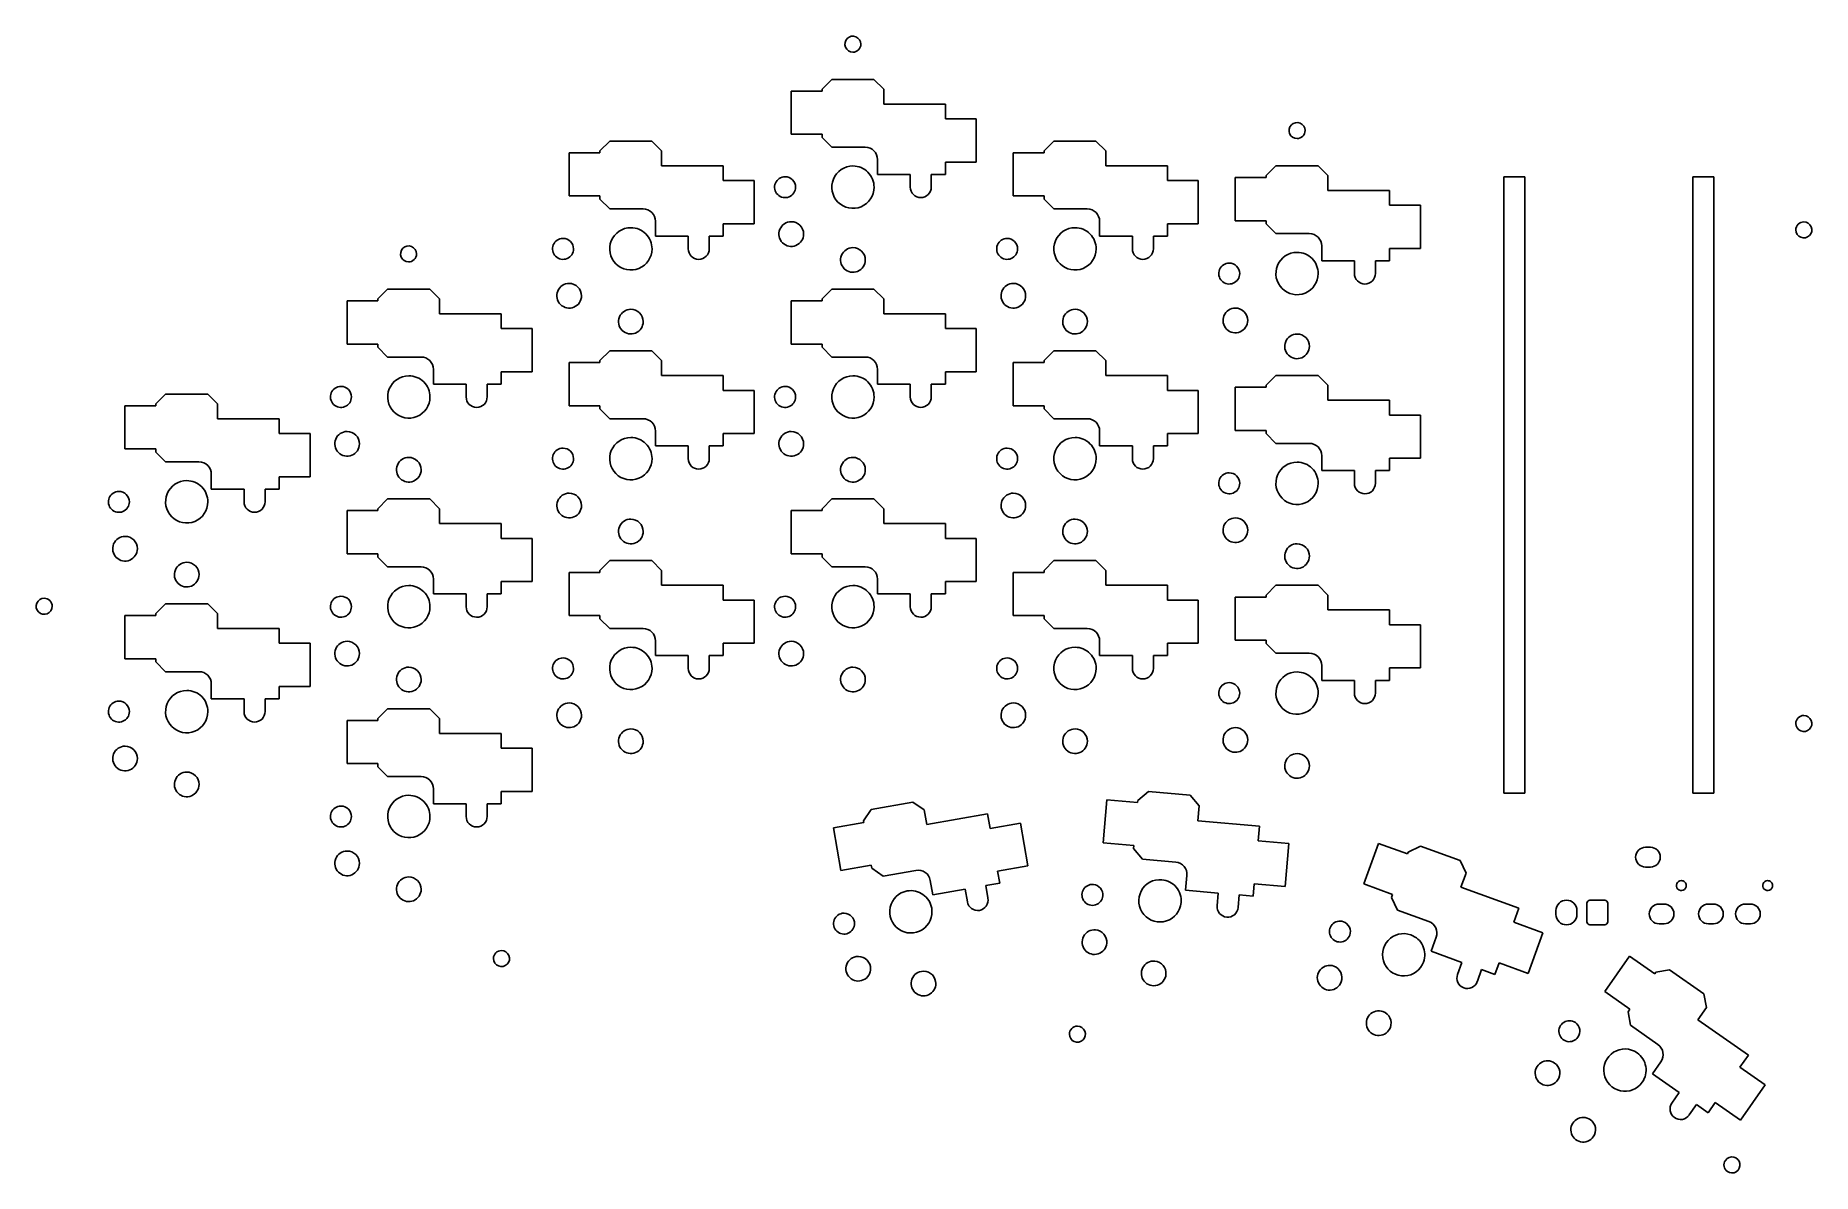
# Model space of a CAD drawing. Header units: millimetres. Extents: x 1 to 145, y 8 to 100.
import ezdxf

# ---------------------------------------------------------------- set-up
doc = ezdxf.new("R2010")
doc.units = ezdxf.units.MM
doc.layers.add('Layer_1', color=7, linetype='CONTINUOUS')

msp = doc.modelspace()

# ---------------------------------------------------------------- linework, layer by layer
at = {"layer": 'Layer_1', "color": 7}
for p, q in [((67.952018, 99.76048), (67.952018, 99.76048)), ((65.593492, 96.910387), (64.800776, 96.117677)), ((69.007754, 96.910387), (65.593492, 96.910387)), ((69.80047, 96.117677), (69.007754, 96.910387)), ((64.800776, 95.959027), (62.30067, 95.959027)), ((62.30067, 95.959027), (62.30067, 92.459497)), ((64.800776, 96.117677), (64.800776, 95.959027)), ((69.80047, 94.910507), (69.80047, 96.117677)), ((74.800682, 94.910507), (69.80047, 94.910507)), ((74.800682, 93.709037), (74.800682, 94.910507)), ((77.300788, 93.709037), (74.800682, 93.709037)), ((77.300788, 90.208987), (77.300788, 93.709037)), ((62.30067, 92.459497), (64.800776, 92.459497)), ((64.800776, 92.459497), (64.800776, 92.203187)), ((64.800776, 92.203187), (65.593492, 91.410467)), ((103.957099, 92.76051), (103.957099, 92.76051)), ((46.800276, 90.959027), (44.30017, 90.959027)), ((44.30017, 90.959027), (44.30017, 87.459497)), ((47.592992, 91.910387), (46.800276, 91.117677)), ((46.800276, 91.117677), (46.800276, 90.959027)), ((51.007254, 91.910387), (47.592992, 91.910387)), ((51.79997, 91.117677), (51.007254, 91.910387)), ((51.79997, 89.910507), (51.79997, 91.117677)), ((65.593492, 91.410467), (68.30082, 91.410467)), ((82.800776, 90.959027), (80.30067, 90.959027)), ((80.30067, 90.959027), (80.30067, 87.459497)), ((83.593492, 91.910387), (82.800776, 91.117677)), ((82.800776, 91.117677), (82.800776, 90.959027)), ((87.007754, 91.910387), (83.593492, 91.910387)), ((87.80047, 91.117677), (87.007754, 91.910387)), ((87.80047, 89.910507), (87.80047, 91.117677)), ((56.800182, 89.910507), (51.79997, 89.910507)), ((56.800182, 88.709037), (56.800182, 89.910507)), ((67.307298, 89.889927), (67.307298, 89.889927)), ((69.300759, 90.408457), (69.300759, 89.209047)), ((74.800682, 89.209047), (74.800682, 90.208987)), ((74.800682, 90.208987), (77.300788, 90.208987)), ((92.800682, 89.910507), (87.80047, 89.910507)), ((92.800682, 88.709037), (92.800682, 89.910507)), ((101.593492, 89.910387), (100.800776, 89.117677)), ((105.007754, 89.910387), (101.593492, 89.910387)), ((105.80047, 89.117677), (105.007754, 89.910387)), ((59.300288, 88.709037), (56.800182, 88.709037)), ((59.300288, 85.208987), (59.300288, 88.709037)), ((61.807298, 89.024927), (61.807298, 89.024927)), ((69.300759, 89.209047), (71.957445, 89.209047)), ((71.957445, 89.209047), (71.957445, 88.175007)), ((73.657083, 88.196707), (73.657083, 89.209047)), ((73.657083, 89.209047), (74.800682, 89.209047)), ((73.657083, 88.196197), (73.657083, 88.196707)), ((73.657083, 88.195677), (73.657083, 88.196197)), ((73.657083, 88.195157), (73.657083, 88.195677)), ((73.657083, 88.194647), (73.657083, 88.195157)), ((73.657083, 88.194127), (73.657083, 88.194647)), ((73.657083, 88.193607), (73.657083, 88.194127)), ((73.657083, 88.193097), (73.657083, 88.193607)), ((73.657083, 88.192577), (73.657083, 88.193097)), ((73.657083, 88.192057), (73.657083, 88.192577)), ((73.657083, 88.191537), (73.657083, 88.192057)), ((73.657083, 88.191027), (73.657083, 88.191537)), ((73.657083, 88.190507), (73.657083, 88.191027)), ((73.657083, 88.189987), (73.657083, 88.190507)), ((73.657083, 88.189477), (73.657083, 88.189987)), ((73.657083, 88.188957), (73.657083, 88.189477)), ((73.657083, 88.188437), (73.657083, 88.188957)), ((73.657083, 88.187927), (73.657083, 88.188437)), ((73.657083, 88.187407), (73.657083, 88.187927)), ((73.657083, 88.186887), (73.657083, 88.187407)), ((73.657083, 88.186377), (73.657083, 88.186887)), ((73.657083, 88.185857), (73.657083, 88.186377)), ((73.657083, 88.185337), (73.657083, 88.185857)), ((73.657083, 88.184827), (73.657083, 88.185337)), ((73.657083, 88.184307), (73.657083, 88.184827)), ((73.657083, 88.183787), (73.657083, 88.184307)), ((73.657083, 88.183277), (73.657083, 88.183787)), ((73.657083, 88.182757), (73.657083, 88.183277)), ((73.657083, 88.182237), (73.657083, 88.182757)), ((73.657083, 88.181727), (73.657083, 88.182237)), ((73.657083, 88.181207), (73.657083, 88.181727)), ((73.657083, 88.180687), (73.657083, 88.181207)), ((73.657083, 88.180177), (73.657083, 88.180687)), ((73.657083, 88.179657), (73.657083, 88.180177)), ((73.657083, 88.179137), (73.657083, 88.179657)), ((73.657083, 88.178627), (73.657083, 88.179137)), ((73.657083, 88.178107), (73.657083, 88.178627)), ((73.657083, 88.177587), (73.657083, 88.178107)), ((73.657083, 88.177077), (73.657083, 88.177587)), ((73.657083, 88.176557), (73.657083, 88.177077)), ((73.657083, 88.176037), (73.657083, 88.176557)), ((73.657083, 88.175527), (73.657083, 88.176037)), ((73.657083, 88.175007), (73.657083, 88.175527)), ((95.300788, 88.709037), (92.800682, 88.709037)), ((95.300788, 85.208987), (95.300788, 88.709037)), ((100.800776, 88.959027), (98.30067, 88.959027)), ((98.30067, 88.959027), (98.30067, 85.459497)), ((100.800776, 89.117677), (100.800776, 88.959027)), ((105.80047, 87.910507), (105.80047, 89.117677)), ((110.800682, 87.910507), (105.80047, 87.910507)), ((110.800682, 86.709037), (110.800682, 87.910507)), ((120.0681, 89.01848), (121.768104, 89.01848)), ((120.0681, 39.058481), (120.0681, 89.01848)), ((121.768104, 89.01848), (121.768104, 39.058481)), ((135.38409, 89.01848), (137.084094, 89.01848)), ((135.38409, 39.058481), (135.38409, 89.01848)), ((137.084094, 89.01848), (137.084094, 39.058481)), ((44.30017, 87.459497), (46.800276, 87.459497)), ((46.800276, 87.459497), (46.800276, 87.203187)), ((46.800276, 87.203187), (47.592992, 86.410467)), ((80.30067, 87.459497), (82.800776, 87.459497)), ((82.800776, 87.459497), (82.800776, 87.203187)), ((82.800776, 87.203187), (83.593492, 86.410467)), ((113.300788, 86.709037), (110.800682, 86.709037)), ((113.300788, 83.208987), (113.300788, 86.709037)), ((47.592992, 86.410467), (50.30032, 86.410467)), ((51.300259, 85.408457), (51.300259, 84.209047)), ((56.800182, 84.209047), (56.800182, 85.208987)), ((56.800182, 85.208987), (59.300288, 85.208987)), ((62.307298, 85.374927), (62.307298, 85.374927)), ((83.593492, 86.410467), (86.30082, 86.410467)), ((87.300759, 85.408457), (87.300759, 84.209047)), ((92.800682, 84.209047), (92.800682, 85.208987)), ((92.800682, 85.208987), (95.300788, 85.208987)), ((98.30067, 85.459497), (100.800776, 85.459497)), ((100.800776, 85.459497), (100.800776, 85.203187)), ((100.800776, 85.203187), (101.593492, 84.410467)), ((144.382016, 85.3605), (144.382016, 85.3605)), ((43.806798, 84.024927), (43.806798, 84.024927)), ((49.306798, 84.889927), (49.306798, 84.889927)), ((51.300259, 84.209047), (53.956945, 84.209047)), ((53.956945, 84.209047), (53.956945, 83.175007)), ((55.656583, 83.196707), (55.656583, 84.209047)), ((55.656583, 84.209047), (56.800182, 84.209047)), ((79.807298, 84.024927), (79.807298, 84.024927)), ((85.307298, 84.889927), (85.307298, 84.889927)), ((87.300759, 84.209047), (89.957445, 84.209047)), ((89.957445, 84.209047), (89.957445, 83.175007)), ((91.657083, 83.196707), (91.657083, 84.209047)), ((91.657083, 84.209047), (92.800682, 84.209047)), ((101.593492, 84.410467), (104.30082, 84.410467)), ((31.935958, 82.76048), (31.935958, 82.76048)), ((55.656583, 83.196197), (55.656583, 83.196707)), ((55.656583, 83.195677), (55.656583, 83.196197)), ((55.656583, 83.195157), (55.656583, 83.195677)), ((55.656583, 83.194647), (55.656583, 83.195157)), ((55.656583, 83.194127), (55.656583, 83.194647)), ((55.656583, 83.193607), (55.656583, 83.194127)), ((55.656583, 83.193097), (55.656583, 83.193607)), ((55.656583, 83.192577), (55.656583, 83.193097)), ((55.656583, 83.192057), (55.656583, 83.192577)), ((55.656583, 83.191537), (55.656583, 83.192057)), ((55.656583, 83.191027), (55.656583, 83.191537)), ((55.656583, 83.190507), (55.656583, 83.191027)), ((55.656583, 83.189987), (55.656583, 83.190507)), ((55.656583, 83.189477), (55.656583, 83.189987)), ((55.656583, 83.188957), (55.656583, 83.189477)), ((55.656583, 83.188437), (55.656583, 83.188957)), ((55.656583, 83.187927), (55.656583, 83.188437)), ((55.656583, 83.187407), (55.656583, 83.187927)), ((55.656583, 83.186887), (55.656583, 83.187407)), ((55.656583, 83.186377), (55.656583, 83.186887)), ((55.656583, 83.185857), (55.656583, 83.186377)), ((55.656583, 83.185337), (55.656583, 83.185857)), ((55.656583, 83.184827), (55.656583, 83.185337)), ((55.656583, 83.184307), (55.656583, 83.184827)), ((55.656583, 83.183787), (55.656583, 83.184307)), ((55.656583, 83.183277), (55.656583, 83.183787)), ((55.656583, 83.182757), (55.656583, 83.183277)), ((55.656583, 83.182237), (55.656583, 83.182757)), ((55.656583, 83.181727), (55.656583, 83.182237)), ((55.656583, 83.181207), (55.656583, 83.181727)), ((55.656583, 83.180687), (55.656583, 83.181207)), ((55.656583, 83.180177), (55.656583, 83.180687)), ((55.656583, 83.179657), (55.656583, 83.180177)), ((55.656583, 83.179137), (55.656583, 83.179657)), ((55.656583, 83.178627), (55.656583, 83.179137)), ((55.656583, 83.178107), (55.656583, 83.178627)), ((55.656583, 83.177587), (55.656583, 83.178107)), ((55.656583, 83.177077), (55.656583, 83.177587)), ((55.656583, 83.176557), (55.656583, 83.177077)), ((55.656583, 83.176037), (55.656583, 83.176557)), ((55.656583, 83.175527), (55.656583, 83.176037)), ((55.656583, 83.175007), (55.656583, 83.175527)), ((67.307298, 83.274937), (67.307298, 83.274937)), ((91.657083, 83.196197), (91.657083, 83.196707)), ((91.657083, 83.195677), (91.657083, 83.196197)), ((91.657083, 83.195157), (91.657083, 83.195677)), ((91.657083, 83.194647), (91.657083, 83.195157)), ((91.657083, 83.194127), (91.657083, 83.194647)), ((91.657083, 83.193607), (91.657083, 83.194127)), ((91.657083, 83.193097), (91.657083, 83.193607)), ((91.657083, 83.192577), (91.657083, 83.193097)), ((91.657083, 83.192057), (91.657083, 83.192577)), ((91.657083, 83.191537), (91.657083, 83.192057)), ((91.657083, 83.191027), (91.657083, 83.191537)), ((91.657083, 83.190507), (91.657083, 83.191027)), ((91.657083, 83.189987), (91.657083, 83.190507)), ((91.657083, 83.189477), (91.657083, 83.189987)), ((91.657083, 83.188957), (91.657083, 83.189477)), ((91.657083, 83.188437), (91.657083, 83.188957)), ((91.657083, 83.187927), (91.657083, 83.188437)), ((91.657083, 83.187407), (91.657083, 83.187927)), ((91.657083, 83.186887), (91.657083, 83.187407)), ((91.657083, 83.186377), (91.657083, 83.186887)), ((91.657083, 83.185857), (91.657083, 83.186377)), ((91.657083, 83.185337), (91.657083, 83.185857)), ((91.657083, 83.184827), (91.657083, 83.185337)), ((91.657083, 83.184307), (91.657083, 83.184827)), ((91.657083, 83.183787), (91.657083, 83.184307)), ((91.657083, 83.183277), (91.657083, 83.183787)), ((91.657083, 83.182757), (91.657083, 83.183277)), ((91.657083, 83.182237), (91.657083, 83.182757)), ((91.657083, 83.181727), (91.657083, 83.182237)), ((91.657083, 83.181207), (91.657083, 83.181727)), ((91.657083, 83.180687), (91.657083, 83.181207)), ((91.657083, 83.180177), (91.657083, 83.180687)), ((91.657083, 83.179657), (91.657083, 83.180177)), ((91.657083, 83.179137), (91.657083, 83.179657)), ((91.657083, 83.178627), (91.657083, 83.179137)), ((91.657083, 83.178107), (91.657083, 83.178627)), ((91.657083, 83.177587), (91.657083, 83.178107)), ((91.657083, 83.177077), (91.657083, 83.177587)), ((91.657083, 83.176557), (91.657083, 83.177077)), ((91.657083, 83.176037), (91.657083, 83.176557)), ((91.657083, 83.175527), (91.657083, 83.176037)), ((91.657083, 83.175007), (91.657083, 83.175527)), ((103.307298, 82.889927), (103.307298, 82.889927)), ((105.300759, 83.408457), (105.300759, 82.209047)), ((105.300759, 82.209047), (107.957445, 82.209047)), ((107.957445, 82.209047), (107.957445, 81.175007)), ((109.657083, 81.196707), (109.657083, 82.209047)), ((109.657083, 82.209047), (110.800682, 82.209047)), ((110.800682, 82.209047), (110.800682, 83.208987)), ((110.800682, 83.208987), (113.300788, 83.208987)), ((97.807298, 82.024927), (97.807298, 82.024927)), ((109.657083, 81.196197), (109.657083, 81.196707)), ((109.657083, 81.195677), (109.657083, 81.196197)), ((109.657083, 81.195157), (109.657083, 81.195677)), ((109.657083, 81.194647), (109.657083, 81.195157)), ((109.657083, 81.194127), (109.657083, 81.194647)), ((109.657083, 81.193607), (109.657083, 81.194127)), ((109.657083, 81.193097), (109.657083, 81.193607)), ((109.657083, 81.192577), (109.657083, 81.193097)), ((109.657083, 81.192057), (109.657083, 81.192577)), ((109.657083, 81.191537), (109.657083, 81.192057)), ((109.657083, 81.191027), (109.657083, 81.191537)), ((109.657083, 81.190507), (109.657083, 81.191027)), ((109.657083, 81.189987), (109.657083, 81.190507)), ((109.657083, 81.189477), (109.657083, 81.189987)), ((109.657083, 81.188957), (109.657083, 81.189477)), ((109.657083, 81.188437), (109.657083, 81.188957)), ((109.657083, 81.187927), (109.657083, 81.188437)), ((109.657083, 81.187407), (109.657083, 81.187927)), ((109.657083, 81.186887), (109.657083, 81.187407)), ((109.657083, 81.186377), (109.657083, 81.186887)), ((109.657083, 81.185857), (109.657083, 81.186377)), ((109.657083, 81.185337), (109.657083, 81.185857)), ((109.657083, 81.184827), (109.657083, 81.185337)), ((109.657083, 81.184307), (109.657083, 81.184827)), ((109.657083, 81.183787), (109.657083, 81.184307)), ((109.657083, 81.183277), (109.657083, 81.183787)), ((109.657083, 81.182757), (109.657083, 81.183277)), ((109.657083, 81.182237), (109.657083, 81.182757)), ((109.657083, 81.181727), (109.657083, 81.182237)), ((109.657083, 81.181207), (109.657083, 81.181727)), ((109.657083, 81.180687), (109.657083, 81.181207)), ((109.657083, 81.180177), (109.657083, 81.180687)), ((109.657083, 81.179657), (109.657083, 81.180177)), ((109.657083, 81.179137), (109.657083, 81.179657)), ((109.657083, 81.178627), (109.657083, 81.179137)), ((109.657083, 81.178107), (109.657083, 81.178627)), ((109.657083, 81.177587), (109.657083, 81.178107)), ((109.657083, 81.177077), (109.657083, 81.177587)), ((109.657083, 81.176557), (109.657083, 81.177077)), ((109.657083, 81.176037), (109.657083, 81.176557)), ((109.657083, 81.175527), (109.657083, 81.176037)), ((109.657083, 81.175007), (109.657083, 81.175527)), ((29.592992, 79.910387), (28.800276, 79.117677)), ((33.007254, 79.910387), (29.592992, 79.910387)), ((33.79997, 79.117677), (33.007254, 79.910387)), ((44.306798, 80.374927), (44.306798, 80.374927)), ((65.593492, 79.910387), (64.800776, 79.117677)), ((69.007754, 79.910387), (65.593492, 79.910387)), ((69.80047, 79.117677), (69.007754, 79.910387)), ((80.307298, 80.374927), (80.307298, 80.374927)), ((28.800276, 78.959027), (26.30017, 78.959027)), ((26.30017, 78.959027), (26.30017, 75.459497)), ((28.800276, 79.117677), (28.800276, 78.959027)), ((33.79997, 77.910507), (33.79997, 79.117677)), ((38.800182, 77.910507), (33.79997, 77.910507)), ((38.800182, 76.709037), (38.800182, 77.910507)), ((49.306798, 78.274937), (49.306798, 78.274937)), ((64.800776, 78.959027), (62.30067, 78.959027)), ((62.30067, 78.959027), (62.30067, 75.459497)), ((64.800776, 79.117677), (64.800776, 78.959027)), ((69.80047, 77.910507), (69.80047, 79.117677)), ((74.800682, 77.910507), (69.80047, 77.910507)), ((74.800682, 76.709037), (74.800682, 77.910507)), ((85.307298, 78.274937), (85.307298, 78.274937)), ((98.307298, 78.374927), (98.307298, 78.374927)), ((41.300288, 76.709037), (38.800182, 76.709037)), ((41.300288, 73.208987), (41.300288, 76.709037)), ((77.300788, 76.709037), (74.800682, 76.709037)), ((77.300788, 73.208987), (77.300788, 76.709037)), ((26.30017, 75.459497), (28.800276, 75.459497)), ((28.800276, 75.459497), (28.800276, 75.203187)), ((28.800276, 75.203187), (29.592992, 74.410467)), ((47.592992, 74.910387), (46.800276, 74.117677)), ((51.007254, 74.910387), (47.592992, 74.910387)), ((51.79997, 74.117677), (51.007254, 74.910387)), ((62.30067, 75.459497), (64.800776, 75.459497)), ((64.800776, 75.459497), (64.800776, 75.203187)), ((64.800776, 75.203187), (65.593492, 74.410467)), ((83.593492, 74.910387), (82.800776, 74.117677)), ((87.007754, 74.910387), (83.593492, 74.910387)), ((87.80047, 74.117677), (87.007754, 74.910387)), ((103.307298, 76.274937), (103.307298, 76.274937)), ((29.592992, 74.410467), (32.30032, 74.410467)), ((46.800276, 73.959027), (44.30017, 73.959027)), ((44.30017, 73.959027), (44.30017, 70.459497)), ((46.800276, 74.117677), (46.800276, 73.959027)), ((51.79997, 72.910507), (51.79997, 74.117677)), ((65.593492, 74.410467), (68.30082, 74.410467)), ((82.800776, 73.959027), (80.30067, 73.959027)), ((80.30067, 73.959027), (80.30067, 70.459497)), ((82.800776, 74.117677), (82.800776, 73.959027)), ((87.80047, 72.910507), (87.80047, 74.117677)), ((25.806798, 72.024927), (25.806798, 72.024927)), ((31.306798, 72.889927), (31.306798, 72.889927)), ((33.300259, 73.408457), (33.300259, 72.209047)), ((33.300259, 72.209047), (35.956945, 72.209047)), ((35.956945, 72.209047), (35.956945, 71.175007)), ((37.656583, 71.196707), (37.656583, 72.209047)), ((37.656583, 72.209047), (38.800182, 72.209047)), ((38.800182, 72.209047), (38.800182, 73.208987)), ((38.800182, 73.208987), (41.300288, 73.208987)), ((56.800182, 72.910507), (51.79997, 72.910507)), ((56.800182, 71.709037), (56.800182, 72.910507)), ((61.807298, 72.024927), (61.807298, 72.024927)), ((67.307298, 72.889927), (67.307298, 72.889927)), ((69.300759, 73.408457), (69.300759, 72.209047)), ((69.300759, 72.209047), (71.957445, 72.209047)), ((71.957445, 72.209047), (71.957445, 71.175007)), ((73.657083, 71.196707), (73.657083, 72.209047)), ((73.657083, 72.209047), (74.800682, 72.209047)), ((74.800682, 72.209047), (74.800682, 73.208987)), ((74.800682, 73.208987), (77.300788, 73.208987)), ((92.800682, 72.910507), (87.80047, 72.910507)), ((92.800682, 71.709037), (92.800682, 72.910507)), ((101.593492, 72.910387), (100.800776, 72.117677)), ((100.800776, 72.117677), (100.800776, 71.959027)), ((105.007754, 72.910387), (101.593492, 72.910387)), ((105.80047, 72.117677), (105.007754, 72.910387)), ((105.80047, 70.910507), (105.80047, 72.117677)), ((11.592992, 71.410387), (10.800276, 70.617677)), ((10.800276, 70.617677), (10.800276, 70.459027)), ((15.007254, 71.410387), (11.592992, 71.410387)), ((15.79997, 70.617677), (15.007254, 71.410387)), ((15.79997, 69.410507), (15.79997, 70.617677)), ((37.656583, 71.196197), (37.656583, 71.196707)), ((37.656583, 71.195677), (37.656583, 71.196197)), ((37.656583, 71.195157), (37.656583, 71.195677)), ((37.656583, 71.194647), (37.656583, 71.195157)), ((37.656583, 71.194127), (37.656583, 71.194647)), ((37.656583, 71.193607), (37.656583, 71.194127)), ((37.656583, 71.193097), (37.656583, 71.193607)), ((37.656583, 71.192577), (37.656583, 71.193097)), ((37.656583, 71.192057), (37.656583, 71.192577)), ((37.656583, 71.191537), (37.656583, 71.192057)), ((37.656583, 71.191027), (37.656583, 71.191537)), ((37.656583, 71.190507), (37.656583, 71.191027)), ((37.656583, 71.189987), (37.656583, 71.190507)), ((37.656583, 71.189477), (37.656583, 71.189987)), ((37.656583, 71.188957), (37.656583, 71.189477)), ((37.656583, 71.188437), (37.656583, 71.188957)), ((37.656583, 71.187927), (37.656583, 71.188437)), ((37.656583, 71.187407), (37.656583, 71.187927)), ((37.656583, 71.186887), (37.656583, 71.187407)), ((37.656583, 71.186377), (37.656583, 71.186887)), ((37.656583, 71.185857), (37.656583, 71.186377)), ((37.656583, 71.185337), (37.656583, 71.185857)), ((37.656583, 71.184827), (37.656583, 71.185337)), ((37.656583, 71.184307), (37.656583, 71.184827)), ((37.656583, 71.183787), (37.656583, 71.184307)), ((37.656583, 71.183277), (37.656583, 71.183787)), ((37.656583, 71.182757), (37.656583, 71.183277)), ((37.656583, 71.182237), (37.656583, 71.182757)), ((37.656583, 71.181727), (37.656583, 71.182237)), ((37.656583, 71.181207), (37.656583, 71.181727)), ((37.656583, 71.180687), (37.656583, 71.181207)), ((37.656583, 71.180177), (37.656583, 71.180687)), ((37.656583, 71.179657), (37.656583, 71.180177)), ((37.656583, 71.179137), (37.656583, 71.179657)), ((37.656583, 71.178627), (37.656583, 71.179137)), ((37.656583, 71.178107), (37.656583, 71.178627)), ((37.656583, 71.177587), (37.656583, 71.178107)), ((37.656583, 71.177077), (37.656583, 71.177587)), ((37.656583, 71.176557), (37.656583, 71.177077)), ((37.656583, 71.176037), (37.656583, 71.176557)), ((37.656583, 71.175527), (37.656583, 71.176037)), ((37.656583, 71.175007), (37.656583, 71.175527)), ((59.300288, 71.709037), (56.800182, 71.709037)), ((59.300288, 68.208987), (59.300288, 71.709037)), ((73.657083, 71.196197), (73.657083, 71.196707)), ((73.657083, 71.195677), (73.657083, 71.196197)), ((73.657083, 71.195157), (73.657083, 71.195677)), ((73.657083, 71.194647), (73.657083, 71.195157)), ((73.657083, 71.194127), (73.657083, 71.194647)), ((73.657083, 71.193607), (73.657083, 71.194127)), ((73.657083, 71.193097), (73.657083, 71.193607)), ((73.657083, 71.192577), (73.657083, 71.193097)), ((73.657083, 71.192057), (73.657083, 71.192577)), ((73.657083, 71.191537), (73.657083, 71.192057)), ((73.657083, 71.191027), (73.657083, 71.191537)), ((73.657083, 71.190507), (73.657083, 71.191027)), ((73.657083, 71.189987), (73.657083, 71.190507)), ((73.657083, 71.189477), (73.657083, 71.189987)), ((73.657083, 71.188957), (73.657083, 71.189477)), ((73.657083, 71.188437), (73.657083, 71.188957)), ((73.657083, 71.187927), (73.657083, 71.188437)), ((73.657083, 71.187407), (73.657083, 71.187927)), ((73.657083, 71.186887), (73.657083, 71.187407)), ((73.657083, 71.186377), (73.657083, 71.186887)), ((73.657083, 71.185857), (73.657083, 71.186377)), ((73.657083, 71.185337), (73.657083, 71.185857)), ((73.657083, 71.184827), (73.657083, 71.185337)), ((73.657083, 71.184307), (73.657083, 71.184827)), ((73.657083, 71.183787), (73.657083, 71.184307)), ((73.657083, 71.183277), (73.657083, 71.183787)), ((73.657083, 71.182757), (73.657083, 71.183277)), ((73.657083, 71.182237), (73.657083, 71.182757)), ((73.657083, 71.181727), (73.657083, 71.182237)), ((73.657083, 71.181207), (73.657083, 71.181727)), ((73.657083, 71.180687), (73.657083, 71.181207)), ((73.657083, 71.180177), (73.657083, 71.180687)), ((73.657083, 71.179657), (73.657083, 71.180177)), ((73.657083, 71.179137), (73.657083, 71.179657)), ((73.657083, 71.178627), (73.657083, 71.179137)), ((73.657083, 71.178107), (73.657083, 71.178627)), ((73.657083, 71.177587), (73.657083, 71.178107)), ((73.657083, 71.177077), (73.657083, 71.177587)), ((73.657083, 71.176557), (73.657083, 71.177077)), ((73.657083, 71.176037), (73.657083, 71.176557)), ((73.657083, 71.175527), (73.657083, 71.176037)), ((73.657083, 71.175007), (73.657083, 71.175527)), ((95.300788, 71.709037), (92.800682, 71.709037)), ((95.300788, 68.208987), (95.300788, 71.709037)), ((100.800776, 71.959027), (98.30067, 71.959027)), ((98.30067, 71.959027), (98.30067, 68.459497)), ((110.800682, 70.910507), (105.80047, 70.910507)), ((110.800682, 69.709037), (110.800682, 70.910507)), ((10.800276, 70.459027), (8.30017, 70.459027)), ((8.30017, 70.459027), (8.30017, 66.959497)), ((20.800182, 69.410507), (15.79997, 69.410507)), ((20.800182, 68.209037), (20.800182, 69.410507)), ((44.30017, 70.459497), (46.800276, 70.459497)), ((46.800276, 70.459497), (46.800276, 70.203187)), ((46.800276, 70.203187), (47.592992, 69.410467)), ((47.592992, 69.410467), (50.30032, 69.410467)), ((80.30067, 70.459497), (82.800776, 70.459497)), ((82.800776, 70.459497), (82.800776, 70.203187)), ((82.800776, 70.203187), (83.593492, 69.410467)), ((83.593492, 69.410467), (86.30082, 69.410467)), ((113.300788, 69.709037), (110.800682, 69.709037)), ((113.300788, 66.208987), (113.300788, 69.709037)), ((23.300288, 68.209037), (20.800182, 68.209037)), ((23.300288, 64.708987), (23.300288, 68.209037)), ((26.306798, 68.374927), (26.306798, 68.374927)), ((49.306798, 67.889927), (49.306798, 67.889927)), ((51.300259, 68.408457), (51.300259, 67.209047)), ((56.800182, 67.209047), (56.800182, 68.208987)), ((56.800182, 68.208987), (59.300288, 68.208987)), ((62.307298, 68.374927), (62.307298, 68.374927)), ((85.307298, 67.889927), (85.307298, 67.889927)), ((87.300759, 68.408457), (87.300759, 67.209047)), ((92.800682, 67.209047), (92.800682, 68.208987)), ((92.800682, 68.208987), (95.300788, 68.208987)), ((98.30067, 68.459497), (100.800776, 68.459497)), ((100.800776, 68.459497), (100.800776, 68.203187)), ((100.800776, 68.203187), (101.593492, 67.410467)), ((8.30017, 66.959497), (10.800276, 66.959497)), ((10.800276, 66.959497), (10.800276, 66.703187)), ((10.800276, 66.703187), (11.592992, 65.910467)), ((31.306798, 66.274937), (31.306798, 66.274937)), ((43.806798, 67.024927), (43.806798, 67.024927)), ((51.300259, 67.209047), (53.956945, 67.209047)), ((53.956945, 67.209047), (53.956945, 66.175007)), ((55.656583, 66.196707), (55.656583, 67.209047)), ((55.656583, 67.209047), (56.800182, 67.209047)), ((67.307298, 66.274937), (67.307298, 66.274937)), ((79.807298, 67.024927), (79.807298, 67.024927)), ((87.300759, 67.209047), (89.957445, 67.209047)), ((89.957445, 67.209047), (89.957445, 66.175007)), ((91.657083, 66.196707), (91.657083, 67.209047)), ((91.657083, 67.209047), (92.800682, 67.209047)), ((101.593492, 67.410467), (104.30082, 67.410467)), ((105.300759, 66.408457), (105.300759, 65.209047)), ((11.592992, 65.910467), (14.30032, 65.910467)), ((15.300259, 64.908457), (15.300259, 63.709047)), ((55.656583, 66.196197), (55.656583, 66.196707)), ((55.656583, 66.195677), (55.656583, 66.196197)), ((55.656583, 66.195157), (55.656583, 66.195677)), ((55.656583, 66.194647), (55.656583, 66.195157)), ((55.656583, 66.194127), (55.656583, 66.194647)), ((55.656583, 66.193607), (55.656583, 66.194127)), ((55.656583, 66.193097), (55.656583, 66.193607)), ((55.656583, 66.192577), (55.656583, 66.193097)), ((55.656583, 66.192057), (55.656583, 66.192577)), ((55.656583, 66.191537), (55.656583, 66.192057)), ((55.656583, 66.191027), (55.656583, 66.191537)), ((55.656583, 66.190507), (55.656583, 66.191027)), ((55.656583, 66.189987), (55.656583, 66.190507)), ((55.656583, 66.189477), (55.656583, 66.189987)), ((55.656583, 66.188957), (55.656583, 66.189477)), ((55.656583, 66.188437), (55.656583, 66.188957)), ((55.656583, 66.187927), (55.656583, 66.188437)), ((55.656583, 66.187407), (55.656583, 66.187927)), ((55.656583, 66.186887), (55.656583, 66.187407)), ((55.656583, 66.186377), (55.656583, 66.186887)), ((55.656583, 66.185857), (55.656583, 66.186377)), ((55.656583, 66.185337), (55.656583, 66.185857)), ((55.656583, 66.184827), (55.656583, 66.185337)), ((55.656583, 66.184307), (55.656583, 66.184827)), ((55.656583, 66.183787), (55.656583, 66.184307)), ((55.656583, 66.183277), (55.656583, 66.183787)), ((55.656583, 66.182757), (55.656583, 66.183277)), ((55.656583, 66.182237), (55.656583, 66.182757)), ((55.656583, 66.181727), (55.656583, 66.182237)), ((55.656583, 66.181207), (55.656583, 66.181727)), ((55.656583, 66.180687), (55.656583, 66.181207)), ((55.656583, 66.180177), (55.656583, 66.180687)), ((55.656583, 66.179657), (55.656583, 66.180177)), ((55.656583, 66.179137), (55.656583, 66.179657)), ((55.656583, 66.178627), (55.656583, 66.179137)), ((55.656583, 66.178107), (55.656583, 66.178627)), ((55.656583, 66.177587), (55.656583, 66.178107)), ((55.656583, 66.177077), (55.656583, 66.177587)), ((55.656583, 66.176557), (55.656583, 66.177077)), ((55.656583, 66.176037), (55.656583, 66.176557)), ((55.656583, 66.175527), (55.656583, 66.176037)), ((55.656583, 66.175007), (55.656583, 66.175527)), ((91.657083, 66.196197), (91.657083, 66.196707)), ((91.657083, 66.195677), (91.657083, 66.196197)), ((91.657083, 66.195157), (91.657083, 66.195677)), ((91.657083, 66.194647), (91.657083, 66.195157)), ((91.657083, 66.194127), (91.657083, 66.194647)), ((91.657083, 66.193607), (91.657083, 66.194127)), ((91.657083, 66.193097), (91.657083, 66.193607)), ((91.657083, 66.192577), (91.657083, 66.193097)), ((91.657083, 66.192057), (91.657083, 66.192577)), ((91.657083, 66.191537), (91.657083, 66.192057)), ((91.657083, 66.191027), (91.657083, 66.191537)), ((91.657083, 66.190507), (91.657083, 66.191027)), ((91.657083, 66.189987), (91.657083, 66.190507)), ((91.657083, 66.189477), (91.657083, 66.189987)), ((91.657083, 66.188957), (91.657083, 66.189477)), ((91.657083, 66.188437), (91.657083, 66.188957)), ((91.657083, 66.187927), (91.657083, 66.188437)), ((91.657083, 66.187407), (91.657083, 66.187927)), ((91.657083, 66.186887), (91.657083, 66.187407)), ((91.657083, 66.186377), (91.657083, 66.186887)), ((91.657083, 66.185857), (91.657083, 66.186377)), ((91.657083, 66.185337), (91.657083, 66.185857)), ((91.657083, 66.184827), (91.657083, 66.185337)), ((91.657083, 66.184307), (91.657083, 66.184827)), ((91.657083, 66.183787), (91.657083, 66.184307)), ((91.657083, 66.183277), (91.657083, 66.183787)), ((91.657083, 66.182757), (91.657083, 66.183277)), ((91.657083, 66.182237), (91.657083, 66.182757)), ((91.657083, 66.181727), (91.657083, 66.182237)), ((91.657083, 66.181207), (91.657083, 66.181727)), ((91.657083, 66.180687), (91.657083, 66.181207)), ((91.657083, 66.180177), (91.657083, 66.180687)), ((91.657083, 66.179657), (91.657083, 66.180177)), ((91.657083, 66.179137), (91.657083, 66.179657)), ((91.657083, 66.178627), (91.657083, 66.179137)), ((91.657083, 66.178107), (91.657083, 66.178627)), ((91.657083, 66.177587), (91.657083, 66.178107)), ((91.657083, 66.177077), (91.657083, 66.177587)), ((91.657083, 66.176557), (91.657083, 66.177077)), ((91.657083, 66.176037), (91.657083, 66.176557)), ((91.657083, 66.175527), (91.657083, 66.176037)), ((91.657083, 66.175007), (91.657083, 66.175527)), ((97.807298, 65.024927), (97.807298, 65.024927)), ((103.307298, 65.889927), (103.307298, 65.889927)), ((105.300759, 65.209047), (107.957445, 65.209047)), ((107.957445, 65.209047), (107.957445, 64.175007)), ((109.657083, 64.196707), (109.657083, 65.209047)), ((109.657083, 65.209047), (110.800682, 65.209047)), ((110.800682, 65.209047), (110.800682, 66.208987)), ((110.800682, 66.208987), (113.300788, 66.208987)), ((7.806798, 63.524927), (7.806798, 63.524927)), ((13.306798, 64.389927), (13.306798, 64.389927)), ((15.300259, 63.709047), (17.956945, 63.709047)), ((17.956945, 63.709047), (17.956945, 62.675007)), ((19.656583, 62.696707), (19.656583, 63.709047)), ((19.656583, 63.709047), (20.800182, 63.709047)), ((20.800182, 63.709047), (20.800182, 64.708987)), ((20.800182, 64.708987), (23.300288, 64.708987)), ((44.306798, 63.374927), (44.306798, 63.374927)), ((80.307298, 63.374927), (80.307298, 63.374927)), ((109.657083, 64.196197), (109.657083, 64.196707)), ((109.657083, 64.195677), (109.657083, 64.196197)), ((109.657083, 64.195157), (109.657083, 64.195677)), ((109.657083, 64.194647), (109.657083, 64.195157)), ((109.657083, 64.194127), (109.657083, 64.194647)), ((109.657083, 64.193607), (109.657083, 64.194127)), ((109.657083, 64.193097), (109.657083, 64.193607)), ((109.657083, 64.192577), (109.657083, 64.193097)), ((109.657083, 64.192057), (109.657083, 64.192577)), ((109.657083, 64.191537), (109.657083, 64.192057)), ((109.657083, 64.191027), (109.657083, 64.191537)), ((109.657083, 64.190507), (109.657083, 64.191027)), ((109.657083, 64.189987), (109.657083, 64.190507)), ((109.657083, 64.189477), (109.657083, 64.189987)), ((109.657083, 64.188957), (109.657083, 64.189477)), ((109.657083, 64.188437), (109.657083, 64.188957)), ((109.657083, 64.187927), (109.657083, 64.188437)), ((109.657083, 64.187407), (109.657083, 64.187927)), ((109.657083, 64.186887), (109.657083, 64.187407)), ((109.657083, 64.186377), (109.657083, 64.186887)), ((109.657083, 64.185857), (109.657083, 64.186377)), ((109.657083, 64.185337), (109.657083, 64.185857)), ((109.657083, 64.184827), (109.657083, 64.185337)), ((109.657083, 64.184307), (109.657083, 64.184827)), ((109.657083, 64.183787), (109.657083, 64.184307)), ((109.657083, 64.183277), (109.657083, 64.183787)), ((109.657083, 64.182757), (109.657083, 64.183277)), ((109.657083, 64.182237), (109.657083, 64.182757)), ((109.657083, 64.181727), (109.657083, 64.182237)), ((109.657083, 64.181207), (109.657083, 64.181727)), ((109.657083, 64.180687), (109.657083, 64.181207)), ((109.657083, 64.180177), (109.657083, 64.180687)), ((109.657083, 64.179657), (109.657083, 64.180177)), ((109.657083, 64.179137), (109.657083, 64.179657)), ((109.657083, 64.178627), (109.657083, 64.179137)), ((109.657083, 64.178107), (109.657083, 64.178627)), ((109.657083, 64.177587), (109.657083, 64.178107)), ((109.657083, 64.177077), (109.657083, 64.177587)), ((109.657083, 64.176557), (109.657083, 64.177077)), ((109.657083, 64.176037), (109.657083, 64.176557)), ((109.657083, 64.175527), (109.657083, 64.176037)), ((109.657083, 64.175007), (109.657083, 64.175527)), ((19.656583, 62.696197), (19.656583, 62.696707)), ((19.656583, 62.695677), (19.656583, 62.696197)), ((19.656583, 62.695157), (19.656583, 62.695677)), ((19.656583, 62.694647), (19.656583, 62.695157)), ((19.656583, 62.694127), (19.656583, 62.694647)), ((19.656583, 62.693607), (19.656583, 62.694127)), ((19.656583, 62.693097), (19.656583, 62.693607)), ((19.656583, 62.692577), (19.656583, 62.693097)), ((19.656583, 62.692057), (19.656583, 62.692577)), ((19.656583, 62.691537), (19.656583, 62.692057)), ((19.656583, 62.691027), (19.656583, 62.691537)), ((19.656583, 62.690507), (19.656583, 62.691027)), ((19.656583, 62.689987), (19.656583, 62.690507)), ((19.656583, 62.689477), (19.656583, 62.689987)), ((19.656583, 62.688957), (19.656583, 62.689477)), ((19.656583, 62.688437), (19.656583, 62.688957)), ((19.656583, 62.687927), (19.656583, 62.688437)), ((19.656583, 62.687407), (19.656583, 62.687927)), ((19.656583, 62.686887), (19.656583, 62.687407)), ((19.656583, 62.686377), (19.656583, 62.686887)), ((19.656583, 62.685857), (19.656583, 62.686377)), ((19.656583, 62.685337), (19.656583, 62.685857)), ((19.656583, 62.684827), (19.656583, 62.685337)), ((19.656583, 62.684307), (19.656583, 62.684827)), ((19.656583, 62.683787), (19.656583, 62.684307)), ((19.656583, 62.683277), (19.656583, 62.683787)), ((19.656583, 62.682757), (19.656583, 62.683277)), ((19.656583, 62.682237), (19.656583, 62.682757)), ((19.656583, 62.681727), (19.656583, 62.682237)), ((19.656583, 62.681207), (19.656583, 62.681727)), ((19.656583, 62.680687), (19.656583, 62.681207)), ((19.656583, 62.680177), (19.656583, 62.680687)), ((19.656583, 62.679657), (19.656583, 62.680177)), ((19.656583, 62.679137), (19.656583, 62.679657)), ((19.656583, 62.678627), (19.656583, 62.679137)), ((19.656583, 62.678107), (19.656583, 62.678627)), ((19.656583, 62.677587), (19.656583, 62.678107)), ((19.656583, 62.677077), (19.656583, 62.677587)), ((19.656583, 62.676557), (19.656583, 62.677077)), ((19.656583, 62.676037), (19.656583, 62.676557)), ((19.656583, 62.675527), (19.656583, 62.676037)), ((19.656583, 62.675007), (19.656583, 62.675527)), ((28.800276, 61.959027), (26.30017, 61.959027)), ((26.30017, 61.959027), (26.30017, 58.459497)), ((29.592992, 62.910387), (28.800276, 62.117677)), ((28.800276, 62.117677), (28.800276, 61.959027)), ((33.007254, 62.910387), (29.592992, 62.910387)), ((33.79997, 62.117677), (33.007254, 62.910387)), ((33.79997, 60.910507), (33.79997, 62.117677)), ((64.800776, 61.959027), (62.30067, 61.959027)), ((62.30067, 61.959027), (62.30067, 58.459497)), ((65.593492, 62.910387), (64.800776, 62.117677)), ((64.800776, 62.117677), (64.800776, 61.959027)), ((69.007754, 62.910387), (65.593492, 62.910387)), ((69.80047, 62.117677), (69.007754, 62.910387)), ((69.80047, 60.910507), (69.80047, 62.117677)), ((38.800182, 60.910507), (33.79997, 60.910507)), ((38.800182, 59.709037), (38.800182, 60.910507)), ((49.306798, 61.274937), (49.306798, 61.274937)), ((74.800682, 60.910507), (69.80047, 60.910507)), ((74.800682, 59.709037), (74.800682, 60.910507)), ((85.307298, 61.274937), (85.307298, 61.274937)), ((98.307298, 61.374927), (98.307298, 61.374927)), ((8.306798, 59.874927), (8.306798, 59.874927)), ((41.300288, 59.709037), (38.800182, 59.709037)), ((41.300288, 56.208987), (41.300288, 59.709037)), ((77.300788, 59.709037), (74.800682, 59.709037)), ((77.300788, 56.208987), (77.300788, 59.709037)), ((103.307298, 59.274937), (103.307298, 59.274937)), ((13.306798, 57.774937), (13.306798, 57.774937)), ((26.30017, 58.459497), (28.800276, 58.459497)), ((28.800276, 58.459497), (28.800276, 58.203187)), ((28.800276, 58.203187), (29.592992, 57.410467)), ((47.592992, 57.910387), (46.800276, 57.117677)), ((51.007254, 57.910387), (47.592992, 57.910387)), ((51.79997, 57.117677), (51.007254, 57.910387)), ((62.30067, 58.459497), (64.800776, 58.459497)), ((64.800776, 58.459497), (64.800776, 58.203187)), ((64.800776, 58.203187), (65.593492, 57.410467)), ((83.593492, 57.910387), (82.800776, 57.117677)), ((87.007754, 57.910387), (83.593492, 57.910387)), ((87.80047, 57.117677), (87.007754, 57.910387)), ((29.592992, 57.410467), (32.30032, 57.410467)), ((33.300259, 56.408457), (33.300259, 55.209047)), ((38.800182, 55.209047), (38.800182, 56.208987)), ((38.800182, 56.208987), (41.300288, 56.208987)), ((46.800276, 56.959027), (44.30017, 56.959027)), ((44.30017, 56.959027), (44.30017, 53.459497)), ((46.800276, 57.117677), (46.800276, 56.959027)), ((51.79997, 55.910507), (51.79997, 57.117677)), ((65.593492, 57.410467), (68.30082, 57.410467)), ((69.300759, 56.408457), (69.300759, 55.209047)), ((74.800682, 55.209047), (74.800682, 56.208987)), ((74.800682, 56.208987), (77.300788, 56.208987)), ((82.800776, 56.959027), (80.30067, 56.959027)), ((80.30067, 56.959027), (80.30067, 53.459497)), ((82.800776, 57.117677), (82.800776, 56.959027)), ((87.80047, 55.910507), (87.80047, 57.117677)), ((1.752023, 54.86049), (1.752023, 54.86049)), ((25.806798, 55.024927), (25.806798, 55.024927)), ((31.306798, 55.889927), (31.306798, 55.889927)), ((33.300259, 55.209047), (35.956945, 55.209047)), ((35.956945, 55.209047), (35.956945, 54.175007)), ((37.656583, 54.196707), (37.656583, 55.209047)), ((37.656583, 55.209047), (38.800182, 55.209047)), ((56.800182, 55.910507), (51.79997, 55.910507)), ((56.800182, 54.709037), (56.800182, 55.910507)), ((61.807298, 55.024927), (61.807298, 55.024927)), ((67.307298, 55.889927), (67.307298, 55.889927)), ((69.300759, 55.209047), (71.957445, 55.209047)), ((71.957445, 55.209047), (71.957445, 54.175007)), ((73.657083, 54.196707), (73.657083, 55.209047)), ((73.657083, 55.209047), (74.800682, 55.209047)), ((92.800682, 55.910507), (87.80047, 55.910507)), ((92.800682, 54.709037), (92.800682, 55.910507)), ((100.800776, 54.959027), (98.30067, 54.959027)), ((98.30067, 54.959027), (98.30067, 51.459497)), ((101.593492, 55.910387), (100.800776, 55.117677)), ((100.800776, 55.117677), (100.800776, 54.959027)), ((105.007754, 55.910387), (101.593492, 55.910387)), ((105.80047, 55.117677), (105.007754, 55.910387)), ((105.80047, 53.910507), (105.80047, 55.117677)), ((10.800276, 53.459027), (8.30017, 53.459027)), ((8.30017, 53.459027), (8.30017, 49.959497)), ((11.592992, 54.410387), (10.800276, 53.617677)), ((10.800276, 53.617677), (10.800276, 53.459027)), ((15.007254, 54.410387), (11.592992, 54.410387)), ((15.79997, 53.617677), (15.007254, 54.410387)), ((15.79997, 52.410507), (15.79997, 53.617677)), ((37.656583, 54.196197), (37.656583, 54.196707)), ((37.656583, 54.195677), (37.656583, 54.196197)), ((37.656583, 54.195157), (37.656583, 54.195677)), ((37.656583, 54.194647), (37.656583, 54.195157)), ((37.656583, 54.194127), (37.656583, 54.194647)), ((37.656583, 54.193607), (37.656583, 54.194127)), ((37.656583, 54.193097), (37.656583, 54.193607)), ((37.656583, 54.192577), (37.656583, 54.193097)), ((37.656583, 54.192057), (37.656583, 54.192577)), ((37.656583, 54.191537), (37.656583, 54.192057)), ((37.656583, 54.191027), (37.656583, 54.191537)), ((37.656583, 54.190507), (37.656583, 54.191027)), ((37.656583, 54.189987), (37.656583, 54.190507)), ((37.656583, 54.189477), (37.656583, 54.189987)), ((37.656583, 54.188957), (37.656583, 54.189477)), ((37.656583, 54.188437), (37.656583, 54.188957)), ((37.656583, 54.187927), (37.656583, 54.188437)), ((37.656583, 54.187407), (37.656583, 54.187927)), ((37.656583, 54.186887), (37.656583, 54.187407)), ((37.656583, 54.186377), (37.656583, 54.186887)), ((37.656583, 54.185857), (37.656583, 54.186377)), ((37.656583, 54.185337), (37.656583, 54.185857)), ((37.656583, 54.184827), (37.656583, 54.185337)), ((37.656583, 54.184307), (37.656583, 54.184827)), ((37.656583, 54.183787), (37.656583, 54.184307)), ((37.656583, 54.183277), (37.656583, 54.183787)), ((37.656583, 54.182757), (37.656583, 54.183277)), ((37.656583, 54.182237), (37.656583, 54.182757)), ((37.656583, 54.181727), (37.656583, 54.182237)), ((37.656583, 54.181207), (37.656583, 54.181727)), ((37.656583, 54.180687), (37.656583, 54.181207)), ((37.656583, 54.180177), (37.656583, 54.180687)), ((37.656583, 54.179657), (37.656583, 54.180177)), ((37.656583, 54.179137), (37.656583, 54.179657)), ((37.656583, 54.178627), (37.656583, 54.179137)), ((37.656583, 54.178107), (37.656583, 54.178627)), ((37.656583, 54.177587), (37.656583, 54.178107)), ((37.656583, 54.177077), (37.656583, 54.177587)), ((37.656583, 54.176557), (37.656583, 54.177077)), ((37.656583, 54.176037), (37.656583, 54.176557)), ((37.656583, 54.175527), (37.656583, 54.176037)), ((37.656583, 54.175007), (37.656583, 54.175527)), ((44.30017, 53.459497), (46.800276, 53.459497)), ((46.800276, 53.459497), (46.800276, 53.203187)), ((59.300288, 54.709037), (56.800182, 54.709037)), ((59.300288, 51.208987), (59.300288, 54.709037)), ((73.657083, 54.196197), (73.657083, 54.196707)), ((73.657083, 54.195677), (73.657083, 54.196197)), ((73.657083, 54.195157), (73.657083, 54.195677)), ((73.657083, 54.194647), (73.657083, 54.195157)), ((73.657083, 54.194127), (73.657083, 54.194647)), ((73.657083, 54.193607), (73.657083, 54.194127)), ((73.657083, 54.193097), (73.657083, 54.193607)), ((73.657083, 54.192577), (73.657083, 54.193097)), ((73.657083, 54.192057), (73.657083, 54.192577)), ((73.657083, 54.191537), (73.657083, 54.192057)), ((73.657083, 54.191027), (73.657083, 54.191537)), ((73.657083, 54.190507), (73.657083, 54.191027)), ((73.657083, 54.189987), (73.657083, 54.190507)), ((73.657083, 54.189477), (73.657083, 54.189987)), ((73.657083, 54.188957), (73.657083, 54.189477)), ((73.657083, 54.188437), (73.657083, 54.188957)), ((73.657083, 54.187927), (73.657083, 54.188437)), ((73.657083, 54.187407), (73.657083, 54.187927)), ((73.657083, 54.186887), (73.657083, 54.187407)), ((73.657083, 54.186377), (73.657083, 54.186887)), ((73.657083, 54.185857), (73.657083, 54.186377)), ((73.657083, 54.185337), (73.657083, 54.185857)), ((73.657083, 54.184827), (73.657083, 54.185337)), ((73.657083, 54.184307), (73.657083, 54.184827)), ((73.657083, 54.183787), (73.657083, 54.184307)), ((73.657083, 54.183277), (73.657083, 54.183787)), ((73.657083, 54.182757), (73.657083, 54.183277)), ((73.657083, 54.182237), (73.657083, 54.182757)), ((73.657083, 54.181727), (73.657083, 54.182237)), ((73.657083, 54.181207), (73.657083, 54.181727)), ((73.657083, 54.180687), (73.657083, 54.181207)), ((73.657083, 54.180177), (73.657083, 54.180687)), ((73.657083, 54.179657), (73.657083, 54.180177)), ((73.657083, 54.179137), (73.657083, 54.179657)), ((73.657083, 54.178627), (73.657083, 54.179137)), ((73.657083, 54.178107), (73.657083, 54.178627)), ((73.657083, 54.177587), (73.657083, 54.178107)), ((73.657083, 54.177077), (73.657083, 54.177587)), ((73.657083, 54.176557), (73.657083, 54.177077)), ((73.657083, 54.176037), (73.657083, 54.176557)), ((73.657083, 54.175527), (73.657083, 54.176037)), ((73.657083, 54.175007), (73.657083, 54.175527)), ((80.30067, 53.459497), (82.800776, 53.459497)), ((82.800776, 53.459497), (82.800776, 53.203187)), ((95.300788, 54.709037), (92.800682, 54.709037)), ((95.300788, 51.208987), (95.300788, 54.709037)), ((110.800682, 53.910507), (105.80047, 53.910507)), ((110.800682, 52.709037), (110.800682, 53.910507)), ((20.800182, 52.410507), (15.79997, 52.410507)), ((20.800182, 51.209037), (20.800182, 52.410507)), ((46.800276, 53.203187), (47.592992, 52.410467)), ((47.592992, 52.410467), (50.30032, 52.410467)), ((82.800776, 53.203187), (83.593492, 52.410467)), ((83.593492, 52.410467), (86.30082, 52.410467)), ((113.300788, 52.709037), (110.800682, 52.709037)), ((113.300788, 49.208987), (113.300788, 52.709037)), ((23.300288, 51.209037), (20.800182, 51.209037)), ((23.300288, 47.708987), (23.300288, 51.209037)), ((26.306798, 51.374927), (26.306798, 51.374927)), ((49.306798, 50.889927), (49.306798, 50.889927)), ((51.300259, 51.408457), (51.300259, 50.209047)), ((56.800182, 50.209047), (56.800182, 51.208987)), ((56.800182, 51.208987), (59.300288, 51.208987)), ((62.307298, 51.374927), (62.307298, 51.374927)), ((85.307298, 50.889927), (85.307298, 50.889927)), ((87.300759, 51.408457), (87.300759, 50.209047)), ((92.800682, 50.209047), (92.800682, 51.208987)), ((92.800682, 51.208987), (95.300788, 51.208987)), ((98.30067, 51.459497), (100.800776, 51.459497)), ((100.800776, 51.459497), (100.800776, 51.203187)), ((100.800776, 51.203187), (101.593492, 50.410467)), ((8.30017, 49.959497), (10.800276, 49.959497)), ((10.800276, 49.959497), (10.800276, 49.703187)), ((10.800276, 49.703187), (11.592992, 48.910467)), ((31.306798, 49.274937), (31.306798, 49.274937)), ((43.806798, 50.024927), (43.806798, 50.024927)), ((51.300259, 50.209047), (53.956945, 50.209047)), ((53.956945, 50.209047), (53.956945, 49.175007)), ((55.656583, 49.196707), (55.656583, 50.209047)), ((55.656583, 50.209047), (56.800182, 50.209047)), ((55.656583, 49.196197), (55.656583, 49.196707)), ((55.656583, 49.195677), (55.656583, 49.196197)), ((55.656583, 49.195157), (55.656583, 49.195677)), ((55.656583, 49.194647), (55.656583, 49.195157)), ((55.656583, 49.194127), (55.656583, 49.194647)), ((55.656583, 49.193607), (55.656583, 49.194127)), ((55.656583, 49.193097), (55.656583, 49.193607)), ((55.656583, 49.192577), (55.656583, 49.193097)), ((55.656583, 49.192057), (55.656583, 49.192577)), ((55.656583, 49.191537), (55.656583, 49.192057)), ((55.656583, 49.191027), (55.656583, 49.191537)), ((55.656583, 49.190507), (55.656583, 49.191027)), ((55.656583, 49.189987), (55.656583, 49.190507)), ((55.656583, 49.189477), (55.656583, 49.189987)), ((55.656583, 49.188957), (55.656583, 49.189477)), ((55.656583, 49.188437), (55.656583, 49.188957)), ((55.656583, 49.187927), (55.656583, 49.188437)), ((55.656583, 49.187407), (55.656583, 49.187927)), ((55.656583, 49.186887), (55.656583, 49.187407)), ((55.656583, 49.186377), (55.656583, 49.186887)), ((55.656583, 49.185857), (55.656583, 49.186377)), ((55.656583, 49.185337), (55.656583, 49.185857)), ((55.656583, 49.184827), (55.656583, 49.185337)), ((55.656583, 49.184307), (55.656583, 49.184827)), ((55.656583, 49.183787), (55.656583, 49.184307)), ((55.656583, 49.183277), (55.656583, 49.183787)), ((55.656583, 49.182757), (55.656583, 49.183277)), ((55.656583, 49.182237), (55.656583, 49.182757)), ((55.656583, 49.181727), (55.656583, 49.182237)), ((55.656583, 49.181207), (55.656583, 49.181727)), ((55.656583, 49.180687), (55.656583, 49.181207)), ((55.656583, 49.180177), (55.656583, 49.180687)), ((55.656583, 49.179657), (55.656583, 49.180177)), ((55.656583, 49.179137), (55.656583, 49.179657)), ((55.656583, 49.178627), (55.656583, 49.179137)), ((55.656583, 49.178107), (55.656583, 49.178627)), ((55.656583, 49.177587), (55.656583, 49.178107)), ((55.656583, 49.177077), (55.656583, 49.177587)), ((55.656583, 49.176557), (55.656583, 49.177077)), ((55.656583, 49.176037), (55.656583, 49.176557)), ((55.656583, 49.175527), (55.656583, 49.176037)), ((55.656583, 49.175007), (55.656583, 49.175527)), ((67.307298, 49.274937), (67.307298, 49.274937)), ((79.807298, 50.024927), (79.807298, 50.024927)), ((87.300759, 50.209047), (89.957445, 50.209047)), ((89.957445, 50.209047), (89.957445, 49.175007)), ((91.657083, 49.196707), (91.657083, 50.209047)), ((91.657083, 50.209047), (92.800682, 50.209047)), ((91.657083, 49.196197), (91.657083, 49.196707)), ((91.657083, 49.195677), (91.657083, 49.196197)), ((91.657083, 49.195157), (91.657083, 49.195677)), ((91.657083, 49.194647), (91.657083, 49.195157)), ((91.657083, 49.194127), (91.657083, 49.194647)), ((91.657083, 49.193607), (91.657083, 49.194127)), ((91.657083, 49.193097), (91.657083, 49.193607)), ((91.657083, 49.192577), (91.657083, 49.193097)), ((91.657083, 49.192057), (91.657083, 49.192577)), ((91.657083, 49.191537), (91.657083, 49.192057)), ((91.657083, 49.191027), (91.657083, 49.191537)), ((91.657083, 49.190507), (91.657083, 49.191027)), ((91.657083, 49.189987), (91.657083, 49.190507)), ((91.657083, 49.189477), (91.657083, 49.189987)), ((91.657083, 49.188957), (91.657083, 49.189477)), ((91.657083, 49.188437), (91.657083, 49.188957)), ((91.657083, 49.187927), (91.657083, 49.188437)), ((91.657083, 49.187407), (91.657083, 49.187927)), ((91.657083, 49.186887), (91.657083, 49.187407)), ((91.657083, 49.186377), (91.657083, 49.186887)), ((91.657083, 49.185857), (91.657083, 49.186377)), ((91.657083, 49.185337), (91.657083, 49.185857)), ((91.657083, 49.184827), (91.657083, 49.185337)), ((91.657083, 49.184307), (91.657083, 49.184827)), ((91.657083, 49.183787), (91.657083, 49.184307)), ((91.657083, 49.183277), (91.657083, 49.183787)), ((91.657083, 49.182757), (91.657083, 49.183277)), ((91.657083, 49.182237), (91.657083, 49.182757)), ((91.657083, 49.181727), (91.657083, 49.182237)), ((91.657083, 49.181207), (91.657083, 49.181727)), ((91.657083, 49.180687), (91.657083, 49.181207)), ((91.657083, 49.180177), (91.657083, 49.180687)), ((91.657083, 49.179657), (91.657083, 49.180177)), ((91.657083, 49.179137), (91.657083, 49.179657)), ((91.657083, 49.178627), (91.657083, 49.179137)), ((91.657083, 49.178107), (91.657083, 49.178627)), ((91.657083, 49.177587), (91.657083, 49.178107)), ((91.657083, 49.177077), (91.657083, 49.177587)), ((91.657083, 49.176557), (91.657083, 49.177077)), ((91.657083, 49.176037), (91.657083, 49.176557)), ((91.657083, 49.175527), (91.657083, 49.176037)), ((91.657083, 49.175007), (91.657083, 49.175527)), ((101.593492, 50.410467), (104.30082, 50.410467)), ((105.300759, 49.408457), (105.300759, 48.209047)), ((110.800682, 48.209047), (110.800682, 49.208987)), ((110.800682, 49.208987), (113.300788, 49.208987)), ((11.592992, 48.910467), (14.30032, 48.910467)), ((15.300259, 47.908457), (15.300259, 46.709047)), ((20.800182, 46.709047), (20.800182, 47.708987)), ((20.800182, 47.708987), (23.300288, 47.708987)), ((97.807298, 48.024927), (97.807298, 48.024927)), ((103.307298, 48.889927), (103.307298, 48.889927)), ((105.300759, 48.209047), (107.957445, 48.209047)), ((107.957445, 48.209047), (107.957445, 47.175007)), ((109.657083, 47.196707), (109.657083, 48.209047)), ((109.657083, 48.209047), (110.800682, 48.209047)), ((7.806798, 46.524927), (7.806798, 46.524927)), ((13.306798, 47.389927), (13.306798, 47.389927)), ((15.300259, 46.709047), (17.956945, 46.709047)), ((17.956945, 46.709047), (17.956945, 45.675007)), ((19.656583, 45.696707), (19.656583, 46.709047)), ((19.656583, 46.709047), (20.800182, 46.709047)), ((44.306798, 46.374927), (44.306798, 46.374927)), ((80.307298, 46.374927), (80.307298, 46.374927)), ((109.657083, 47.196197), (109.657083, 47.196707)), ((109.657083, 47.195677), (109.657083, 47.196197)), ((109.657083, 47.195157), (109.657083, 47.195677)), ((109.657083, 47.194647), (109.657083, 47.195157)), ((109.657083, 47.194127), (109.657083, 47.194647)), ((109.657083, 47.193607), (109.657083, 47.194127)), ((109.657083, 47.193097), (109.657083, 47.193607)), ((109.657083, 47.192577), (109.657083, 47.193097)), ((109.657083, 47.192057), (109.657083, 47.192577)), ((109.657083, 47.191537), (109.657083, 47.192057)), ((109.657083, 47.191027), (109.657083, 47.191537)), ((109.657083, 47.190507), (109.657083, 47.191027)), ((109.657083, 47.189987), (109.657083, 47.190507)), ((109.657083, 47.189477), (109.657083, 47.189987)), ((109.657083, 47.188957), (109.657083, 47.189477)), ((109.657083, 47.188437), (109.657083, 47.188957)), ((109.657083, 47.187927), (109.657083, 47.188437)), ((109.657083, 47.187407), (109.657083, 47.187927)), ((109.657083, 47.186887), (109.657083, 47.187407)), ((109.657083, 47.186377), (109.657083, 47.186887)), ((109.657083, 47.185857), (109.657083, 47.186377)), ((109.657083, 47.185337), (109.657083, 47.185857)), ((109.657083, 47.184827), (109.657083, 47.185337)), ((109.657083, 47.184307), (109.657083, 47.184827)), ((109.657083, 47.183787), (109.657083, 47.184307)), ((109.657083, 47.183277), (109.657083, 47.183787)), ((109.657083, 47.182757), (109.657083, 47.183277)), ((109.657083, 47.182237), (109.657083, 47.182757)), ((109.657083, 47.181727), (109.657083, 47.182237)), ((109.657083, 47.181207), (109.657083, 47.181727)), ((109.657083, 47.180687), (109.657083, 47.181207)), ((109.657083, 47.180177), (109.657083, 47.180687)), ((109.657083, 47.179657), (109.657083, 47.180177)), ((109.657083, 47.179137), (109.657083, 47.179657)), ((109.657083, 47.178627), (109.657083, 47.179137)), ((109.657083, 47.178107), (109.657083, 47.178627)), ((109.657083, 47.177587), (109.657083, 47.178107)), ((109.657083, 47.177077), (109.657083, 47.177587)), ((109.657083, 47.176557), (109.657083, 47.177077)), ((109.657083, 47.176037), (109.657083, 47.176557)), ((109.657083, 47.175527), (109.657083, 47.176037)), ((109.657083, 47.175007), (109.657083, 47.175527)), ((19.656583, 45.696197), (19.656583, 45.696707)), ((19.656583, 45.695677), (19.656583, 45.696197)), ((19.656583, 45.695157), (19.656583, 45.695677)), ((19.656583, 45.694647), (19.656583, 45.695157)), ((19.656583, 45.694127), (19.656583, 45.694647)), ((19.656583, 45.693607), (19.656583, 45.694127)), ((19.656583, 45.693097), (19.656583, 45.693607)), ((19.656583, 45.692577), (19.656583, 45.693097)), ((19.656583, 45.692057), (19.656583, 45.692577)), ((19.656583, 45.691537), (19.656583, 45.692057)), ((19.656583, 45.691027), (19.656583, 45.691537)), ((19.656583, 45.690507), (19.656583, 45.691027)), ((19.656583, 45.689987), (19.656583, 45.690507)), ((19.656583, 45.689477), (19.656583, 45.689987)), ((19.656583, 45.688957), (19.656583, 45.689477)), ((19.656583, 45.688437), (19.656583, 45.688957)), ((19.656583, 45.687927), (19.656583, 45.688437)), ((19.656583, 45.687407), (19.656583, 45.687927)), ((19.656583, 45.686887), (19.656583, 45.687407)), ((19.656583, 45.686377), (19.656583, 45.686887)), ((19.656583, 45.685857), (19.656583, 45.686377)), ((19.656583, 45.685337), (19.656583, 45.685857)), ((19.656583, 45.684827), (19.656583, 45.685337)), ((19.656583, 45.684307), (19.656583, 45.684827)), ((19.656583, 45.683787), (19.656583, 45.684307)), ((19.656583, 45.683277), (19.656583, 45.683787)), ((19.656583, 45.682757), (19.656583, 45.683277)), ((19.656583, 45.682237), (19.656583, 45.682757)), ((19.656583, 45.681727), (19.656583, 45.682237)), ((19.656583, 45.681207), (19.656583, 45.681727)), ((19.656583, 45.680687), (19.656583, 45.681207)), ((19.656583, 45.680177), (19.656583, 45.680687)), ((19.656583, 45.679657), (19.656583, 45.680177)), ((19.656583, 45.679137), (19.656583, 45.679657)), ((19.656583, 45.678627), (19.656583, 45.679137)), ((19.656583, 45.678107), (19.656583, 45.678627)), ((19.656583, 45.677587), (19.656583, 45.678107)), ((19.656583, 45.677077), (19.656583, 45.677587)), ((19.656583, 45.676557), (19.656583, 45.677077)), ((19.656583, 45.676037), (19.656583, 45.676557)), ((19.656583, 45.675527), (19.656583, 45.676037)), ((19.656583, 45.675007), (19.656583, 45.675527)), ((28.800276, 44.959027), (26.30017, 44.959027)), ((26.30017, 44.959027), (26.30017, 41.459497)), ((29.592992, 45.910387), (28.800276, 45.117677)), ((28.800276, 45.117677), (28.800276, 44.959027)), ((33.007254, 45.910387), (29.592992, 45.910387)), ((33.79997, 45.117677), (33.007254, 45.910387)), ((33.79997, 43.910507), (33.79997, 45.117677)), ((144.382016, 45.36035), (144.382016, 45.36035)), ((38.800182, 43.910507), (33.79997, 43.910507)), ((38.800182, 42.709037), (38.800182, 43.910507)), ((49.306798, 44.274937), (49.306798, 44.274937)), ((85.307298, 44.274937), (85.307298, 44.274937)), ((98.307298, 44.374927), (98.307298, 44.374927)), ((8.306798, 42.874927), (8.306798, 42.874927)), ((41.300288, 42.709037), (38.800182, 42.709037)), ((41.300288, 39.208987), (41.300288, 42.709037)), ((103.307298, 42.274937), (103.307298, 42.274937)), ((13.306798, 40.774937), (13.306798, 40.774937)), ((26.30017, 41.459497), (28.800276, 41.459497)), ((28.800276, 41.459497), (28.800276, 41.203187)), ((28.800276, 41.203187), (29.592992, 40.410467)), ((29.592992, 40.410467), (32.30032, 40.410467)), ((31.306798, 38.889927), (31.306798, 38.889927)), ((33.300259, 39.408457), (33.300259, 38.209047)), ((38.800182, 38.209047), (38.800182, 39.208987)), ((38.800182, 39.208987), (41.300288, 39.208987)), ((91.252824, 39.194526), (90.394035, 38.473921)), ((94.654095, 38.896953), (91.252824, 39.194526)), ((95.374705, 38.03817), (94.654095, 38.896953)), ((121.768104, 39.058481), (120.0681, 39.058481)), ((137.084094, 39.058481), (135.38409, 39.058481)), ((25.806798, 38.024927), (25.806798, 38.024927)), ((33.300259, 38.209047), (35.956945, 38.209047)), ((35.956945, 38.209047), (35.956945, 37.175007)), ((37.656583, 37.196707), (37.656583, 38.209047)), ((37.656583, 38.209047), (38.800182, 38.209047)), ((68.795824, 37.754722), (68.152803, 36.836401)), ((72.158216, 38.347602), (68.795824, 37.754722)), ((73.076542, 37.704588), (72.158216, 38.347602)), ((73.286165, 36.515758), (73.076542, 37.704588)), ((87.889615, 38.533774), (87.584611, 35.047559)), ((90.380208, 38.315875), (87.889615, 38.533774)), ((90.394035, 38.473921), (90.380208, 38.315875)), ((95.269494, 36.835593), (95.374705, 38.03817)), ((37.656583, 37.196197), (37.656583, 37.196707)), ((37.656583, 37.195677), (37.656583, 37.196197)), ((37.656583, 37.195157), (37.656583, 37.195677)), ((37.656583, 37.194647), (37.656583, 37.195157)), ((37.656583, 37.194127), (37.656583, 37.194647)), ((37.656583, 37.193607), (37.656583, 37.194127)), ((37.656583, 37.193097), (37.656583, 37.193607)), ((37.656583, 37.192577), (37.656583, 37.193097)), ((37.656583, 37.192057), (37.656583, 37.192577)), ((37.656583, 37.191537), (37.656583, 37.192057)), ((37.656583, 37.191027), (37.656583, 37.191537)), ((37.656583, 37.190507), (37.656583, 37.191027)), ((37.656583, 37.189987), (37.656583, 37.190507)), ((37.656583, 37.189477), (37.656583, 37.189987)), ((37.656583, 37.188957), (37.656583, 37.189477)), ((37.656583, 37.188437), (37.656583, 37.188957)), ((37.656583, 37.187927), (37.656583, 37.188437)), ((37.656583, 37.187407), (37.656583, 37.187927)), ((37.656583, 37.186887), (37.656583, 37.187407)), ((37.656583, 37.186377), (37.656583, 37.186887)), ((37.656583, 37.185857), (37.656583, 37.186377)), ((37.656583, 37.185337), (37.656583, 37.185857)), ((37.656583, 37.184827), (37.656583, 37.185337)), ((37.656583, 37.184307), (37.656583, 37.184827)), ((37.656583, 37.183787), (37.656583, 37.184307)), ((37.656583, 37.183277), (37.656583, 37.183787)), ((37.656583, 37.182757), (37.656583, 37.183277)), ((37.656583, 37.182237), (37.656583, 37.182757)), ((37.656583, 37.181727), (37.656583, 37.182237)), ((37.656583, 37.181207), (37.656583, 37.181727)), ((37.656583, 37.180687), (37.656583, 37.181207)), ((37.656583, 37.180177), (37.656583, 37.180687)), ((37.656583, 37.179657), (37.656583, 37.180177)), ((37.656583, 37.179137), (37.656583, 37.179657)), ((37.656583, 37.178627), (37.656583, 37.179137)), ((37.656583, 37.178107), (37.656583, 37.178627)), ((37.656583, 37.177587), (37.656583, 37.178107)), ((37.656583, 37.177077), (37.656583, 37.177587)), ((37.656583, 37.176557), (37.656583, 37.177077)), ((37.656583, 37.176037), (37.656583, 37.176557)), ((37.656583, 37.175527), (37.656583, 37.176037)), ((37.656583, 37.175007), (37.656583, 37.175527)), ((68.180353, 36.680162), (65.718228, 36.246023)), ((65.718228, 36.246023), (66.325914, 32.799658)), ((68.152803, 36.836401), (68.180353, 36.680162)), ((78.210413, 37.384034), (73.286165, 36.515758)), ((78.419046, 36.200817), (78.210413, 37.384034)), ((80.881171, 36.634955), (78.419046, 36.200817)), ((81.488947, 33.188078), (80.881171, 36.634955)), ((100.25068, 36.399796), (95.269494, 36.835593)), ((100.145965, 35.202898), (100.25068, 36.399796)), ((87.584611, 35.047559), (90.075204, 34.829661)), ((90.075204, 34.829661), (90.052865, 34.574326)), ((90.052865, 34.574326), (90.773475, 33.715533)), ((102.636558, 34.984999), (100.145965, 35.202898)), ((102.331509, 31.498267), (102.636558, 34.984999)), ((109.902635, 34.996083), (108.705726, 31.707599)), ((112.251967, 34.140997), (109.902635, 34.996083)), ((113.322261, 34.763858), (112.306229, 34.290079)), ((116.530619, 33.596112), (113.322261, 34.763858)), ((131.95183, 34.678802), (131.55144, 34.678802)), ((26.306798, 34.374927), (26.306798, 34.374927)), ((66.325914, 32.799658), (68.788039, 33.233796)), ((68.788039, 33.233796), (68.832547, 32.98138)), ((79.026823, 32.75394), (81.488947, 33.188078)), ((90.773475, 33.715533), (93.470501, 33.479574)), ((112.306229, 34.290079), (112.251967, 34.140997)), ((117.004406, 32.580084), (116.530619, 33.596112)), ((31.306798, 32.274937), (31.306798, 32.274937)), ((68.832547, 32.98138), (69.750874, 32.338357)), ((69.750874, 32.338357), (72.417072, 32.808479)), ((73.575817, 31.995329), (73.784092, 30.81414)), ((78.074235, 31.570607), (79.20046, 31.769191)), ((79.20046, 31.769191), (79.026823, 32.75394)), ((92.348236, 32.05141), (92.348236, 32.05141)), ((94.379305, 32.394226), (94.274769, 31.19938)), ((99.753765, 30.72003), (99.840915, 31.716165)), ((99.840915, 31.716165), (102.331509, 31.498267)), ((108.705726, 31.707599), (111.055058, 30.852513)), ((116.59153, 31.445715), (117.004406, 32.580084)), ((131.55144, 33.079193), (131.95183, 33.079193)), ((134.4513, 31.979276), (134.4513, 31.979276)), ((141.4513, 31.979276), (141.4513, 31.979276)), ((71.702682, 31.138516), (71.702682, 31.138516)), ((73.784092, 30.81414), (76.400418, 31.275468)), ((76.400418, 31.275468), (76.579977, 30.257138)), ((78.250026, 30.573647), (78.074235, 31.570607)), ((78.250114, 30.573144), (78.250026, 30.573647)), ((78.250205, 30.572632), (78.250114, 30.573144)), ((78.250295, 30.57212), (78.250205, 30.572632)), ((78.250384, 30.571618), (78.250295, 30.57212)), ((78.250474, 30.571106), (78.250384, 30.571618)), ((78.250564, 30.570594), (78.250474, 30.571106)), ((78.250653, 30.570092), (78.250564, 30.570594)), ((78.250743, 30.569579), (78.250653, 30.570092)), ((78.250833, 30.569067), (78.250743, 30.569579)), ((78.250924, 30.568555), (78.250833, 30.569067)), ((78.251012, 30.568053), (78.250924, 30.568555)), ((78.251102, 30.567541), (78.251012, 30.568053)), ((78.251193, 30.567029), (78.251102, 30.567541)), ((78.251281, 30.566527), (78.251193, 30.567029)), ((78.251372, 30.566014), (78.251281, 30.566527)), ((78.251462, 30.565502), (78.251372, 30.566014)), ((78.25155, 30.565), (78.251462, 30.565502)), ((78.251641, 30.564488), (78.25155, 30.565)), ((78.251731, 30.563976), (78.251641, 30.564488)), ((78.25182, 30.563474), (78.251731, 30.563976)), ((78.25191, 30.562962), (78.25182, 30.563474)), ((78.252, 30.562449), (78.25191, 30.562962)), ((78.252089, 30.561947), (78.252, 30.562449)), ((78.252179, 30.561435), (78.252089, 30.561947)), ((78.252269, 30.560923), (78.252179, 30.561435)), ((78.252358, 30.560421), (78.252269, 30.560923)), ((78.252448, 30.559909), (78.252358, 30.560421)), ((78.252539, 30.559397), (78.252448, 30.559909)), ((78.252627, 30.558894), (78.252539, 30.559397)), ((78.252717, 30.558382), (78.252627, 30.558894)), ((78.252808, 30.55787), (78.252717, 30.558382)), ((78.252896, 30.557368), (78.252808, 30.55787)), ((78.252987, 30.556856), (78.252896, 30.557368)), ((78.253077, 30.556344), (78.252987, 30.556856)), ((78.253165, 30.555841), (78.253077, 30.556344)), ((78.253256, 30.555329), (78.253165, 30.555841)), ((78.253346, 30.554817), (78.253256, 30.555329)), ((78.253435, 30.554315), (78.253346, 30.554817)), ((78.253525, 30.553803), (78.253435, 30.554315)), ((78.253615, 30.553291), (78.253525, 30.553803)), ((78.253704, 30.552788), (78.253615, 30.553291)), ((78.253794, 30.552276), (78.253704, 30.552788)), ((86.793774, 31.669058), (86.793774, 31.669058)), ((94.274769, 31.19938), (96.921347, 30.967834)), ((96.921347, 30.967834), (96.831224, 29.937729)), ((98.526286, 29.811213), (98.614517, 30.819701)), ((98.614517, 30.819701), (99.753765, 30.72003)), ((111.055058, 30.852513), (110.967395, 30.61166)), ((110.967395, 30.61166), (111.441179, 29.595622)), ((121.290194, 29.735542), (116.59153, 31.445715)), ((125.14324, 30.395599), (125.14324, 30.395599)), ((126.8121, 30.24068), (126.8663, 30.32178)), ((126.8663, 30.32178), (126.9474, 30.37598)), ((126.9474, 30.37598), (127.0431, 30.39498)), ((127.0431, 30.39498), (128.2431, 30.39498)), ((128.2431, 30.39498), (128.3387, 30.37598)), ((128.3387, 30.37598), (128.4198, 30.32178)), ((128.4198, 30.32178), (128.474, 30.24068)), ((66.436444, 29.331593), (66.436444, 29.331593)), ((98.524395, 29.789596), (98.52444, 29.790114)), ((98.52444, 29.790114), (98.524485, 29.790622)), ((98.524485, 29.790622), (98.52453, 29.79114)), ((98.52453, 29.79114), (98.524575, 29.791658)), ((98.524575, 29.791658), (98.52462, 29.792166)), ((98.52462, 29.792166), (98.524665, 29.792684)), ((98.524665, 29.792684), (98.52471, 29.793202)), ((98.52471, 29.793202), (98.524755, 29.79371)), ((98.524755, 29.79371), (98.5248, 29.794228)), ((98.5248, 29.794228), (98.524846, 29.794746)), ((98.524846, 29.794746), (98.52489, 29.795254)), ((98.52489, 29.795254), (98.524935, 29.795772)), ((98.524935, 29.795772), (98.524981, 29.79629)), ((98.524981, 29.79629), (98.525025, 29.796798)), ((98.525025, 29.796798), (98.52507, 29.797316)), ((98.52507, 29.797316), (98.525116, 29.797834)), ((98.525116, 29.797834), (98.52516, 29.798342)), ((98.52516, 29.798342), (98.525205, 29.79886)), ((98.525205, 29.79886), (98.525251, 29.799378)), ((98.525251, 29.799378), (98.525295, 29.799886)), ((98.525295, 29.799886), (98.525341, 29.800404)), ((98.525341, 29.800404), (98.525386, 29.800922)), ((98.525386, 29.800922), (98.52543, 29.801431)), ((98.52543, 29.801431), (98.525476, 29.801949)), ((98.525476, 29.801949), (98.525521, 29.802467)), ((98.525521, 29.802467), (98.525565, 29.802975)), ((98.525565, 29.802975), (98.525611, 29.803493)), ((98.525611, 29.803493), (98.525656, 29.804011)), ((98.525656, 29.804011), (98.525701, 29.804519)), ((98.525701, 29.804519), (98.525746, 29.805037)), ((98.525746, 29.805037), (98.525791, 29.805555)), ((98.525791, 29.805555), (98.525836, 29.806063)), ((98.525836, 29.806063), (98.525881, 29.806581)), ((98.525881, 29.806581), (98.525926, 29.807099)), ((98.525926, 29.807099), (98.525972, 29.807617)), ((98.525972, 29.807617), (98.526016, 29.808125)), ((98.526016, 29.808125), (98.526061, 29.808643)), ((98.526061, 29.808643), (98.526107, 29.809161)), ((98.526107, 29.809161), (98.526151, 29.809669)), ((98.526151, 29.809669), (98.526196, 29.810187)), ((98.526196, 29.810187), (98.526242, 29.810705)), ((98.526242, 29.810705), (98.526286, 29.811213)), ((111.441179, 29.595622), (113.985236, 28.669662)), ((120.879267, 28.606529), (121.290194, 29.735542)), ((124.29363, 29.544036), (124.29363, 29.245208)), ((125.99285, 29.245208), (125.99285, 29.544036)), ((126.7931, 30.14498), (126.8121, 30.24068)), ((126.7931, 28.64498), (126.7931, 30.14498)), ((128.474, 30.24068), (128.4931, 30.14498)), ((128.4931, 30.14498), (128.4931, 28.64498)), ((133.05144, 30.079193), (132.65105, 30.079193)), ((137.05144, 30.079193), (136.65105, 30.079193)), ((140.05144, 30.079193), (139.65105, 30.079193)), ((86.973753, 27.989368), (86.973753, 27.989368)), ((107.067416, 28.648901), (107.067416, 28.648901)), ((112.531575, 27.580625), (112.531575, 27.580625)), ((114.582164, 27.386081), (114.171942, 26.259004)), ((123.2286, 27.751443), (120.879267, 28.606529)), ((122.031512, 24.46247), (123.2286, 27.751443)), ((126.8121, 28.54928), (126.7931, 28.64498)), ((126.8663, 28.46818), (126.8121, 28.54928)), ((126.9474, 28.41398), (126.8663, 28.46818)), ((127.0431, 28.39498), (126.9474, 28.41398)), ((128.2431, 28.39498), (127.0431, 28.39498)), ((128.3387, 28.41398), (128.2431, 28.39498)), ((128.4198, 28.46818), (128.3387, 28.41398)), ((128.474, 28.54928), (128.4198, 28.46818)), ((128.4931, 28.64498), (128.474, 28.54928)), ((132.65105, 28.479583), (133.05144, 28.479583)), ((136.65105, 28.479583), (137.05144, 28.479583)), ((139.65105, 28.479583), (140.05144, 28.479583)), ((114.171942, 26.259004), (116.668411, 25.350364)), ((38.168175, 25.66047), (38.168175, 25.66047)), ((67.562663, 25.823868), (67.562663, 25.823868)), ((72.851362, 24.624021), (72.851362, 24.624021)), ((91.771702, 25.46159), (91.771702, 25.46159)), ((106.28889, 25.048011), (106.28889, 25.048011)), ((116.668411, 25.350364), (116.314749, 24.378684)), ((117.919308, 23.817765), (118.265549, 24.769054)), ((118.265549, 24.769054), (119.340181, 24.37792)), ((119.340181, 24.37792), (119.68218, 25.317557)), ((119.68218, 25.317557), (122.031512, 24.46247)), ((130.248235, 25.868306), (128.240988, 23.001659)), ((132.296201, 24.434306), (130.248235, 25.868306)), ((132.387199, 24.564264), (132.296201, 24.434306)), ((133.491234, 24.758931), (132.387199, 24.564264)), ((136.288033, 22.800592), (133.491234, 24.758931)), ((117.911887, 23.797374), (117.912064, 23.797862)), ((117.912064, 23.797862), (117.912239, 23.798341)), ((117.912239, 23.798341), (117.912417, 23.79883)), ((117.912417, 23.79883), (117.912595, 23.799319)), ((117.912595, 23.799319), (117.912769, 23.799798)), ((117.912769, 23.799798), (117.912947, 23.800287)), ((117.912947, 23.800287), (117.913125, 23.800775)), ((117.913125, 23.800775), (117.913299, 23.801254)), ((117.913299, 23.801254), (117.913477, 23.801743)), ((117.913477, 23.801743), (117.913655, 23.802232)), ((117.913655, 23.802232), (117.913829, 23.802711)), ((117.913829, 23.802711), (117.914007, 23.8032)), ((117.914007, 23.8032), (117.914185, 23.803688)), ((117.914185, 23.803688), (117.914359, 23.804168)), ((117.914359, 23.804168), (117.914537, 23.804656)), ((117.914537, 23.804656), (117.914715, 23.805145)), ((117.914715, 23.805145), (117.914889, 23.805624)), ((117.914889, 23.805624), (117.915067, 23.806113)), ((117.915067, 23.806113), (117.915245, 23.806601)), ((117.915245, 23.806601), (117.91542, 23.807081)), ((117.91542, 23.807081), (117.915597, 23.807569)), ((117.915597, 23.807569), (117.915775, 23.808058)), ((117.915775, 23.808058), (117.91595, 23.808537)), ((117.91595, 23.808537), (117.916128, 23.809026)), ((117.916128, 23.809026), (117.916305, 23.809514)), ((117.916305, 23.809514), (117.91648, 23.809994)), ((117.91648, 23.809994), (117.916658, 23.810482)), ((117.916658, 23.810482), (117.916836, 23.810971)), ((117.916836, 23.810971), (117.91701, 23.81145)), ((117.91701, 23.81145), (117.917188, 23.811939)), ((117.917188, 23.811939), (117.917366, 23.812427)), ((117.917366, 23.812427), (117.91754, 23.812907)), ((117.91754, 23.812907), (117.917718, 23.813395)), ((117.917718, 23.813395), (117.917896, 23.813884)), ((117.917896, 23.813884), (117.918074, 23.814373)), ((117.918074, 23.814373), (117.918248, 23.814852)), ((117.918248, 23.814852), (117.918426, 23.81534)), ((117.918426, 23.81534), (117.918604, 23.815829)), ((117.918604, 23.815829), (117.918778, 23.816308)), ((117.918778, 23.816308), (117.918956, 23.816797)), ((117.918956, 23.816797), (117.919134, 23.817286)), ((117.919134, 23.817286), (117.919308, 23.817765)), ((128.240988, 23.001659), (130.288955, 21.567659)), ((135.790305, 20.707704), (136.482709, 21.69656)), ((136.482709, 21.69656), (136.288033, 22.800592)), ((110.269116, 21.364566), (110.269116, 21.364566)), ((125.866855, 20.471211), (125.866855, 20.471211)), ((130.288955, 21.567659), (130.141942, 21.357702)), ((130.141942, 21.357702), (130.336611, 20.253661)), ((130.336611, 20.253661), (132.554325, 18.700802)), ((139.886239, 17.839702), (135.790305, 20.707704)), ((84.847712, 19.53341), (84.847712, 19.53341)), ((130.868334, 18.025109), (130.868334, 18.025109)), ((132.798698, 17.306463), (132.110745, 16.323964)), ((139.197104, 16.855516), (139.886239, 17.839702)), ((124.182878, 17.194518), (124.182878, 17.194518)), ((132.110745, 16.323964), (134.286975, 14.800152)), ((141.245071, 15.421515), (139.197104, 16.855516)), ((134.286975, 14.800152), (133.693874, 13.953116)), ((139.237526, 12.554442), (141.245071, 15.421515)), ((135.086136, 12.978245), (135.086434, 12.978671)), ((135.086434, 12.978671), (135.086727, 12.979089)), ((135.086727, 12.979089), (135.087025, 12.979515)), ((135.087025, 12.979515), (135.087323, 12.97994)), ((135.087323, 12.97994), (135.087616, 12.980358)), ((135.087616, 12.980358), (135.087914, 12.980784)), ((135.087914, 12.980784), (135.088212, 12.98121)), ((135.088212, 12.98121), (135.088505, 12.981628)), ((135.088505, 12.981628), (135.088803, 12.982054)), ((135.088803, 12.982054), (135.089101, 12.98248)), ((135.089101, 12.98248), (135.089394, 12.982898)), ((135.089394, 12.982898), (135.089692, 12.983324)), ((135.089692, 12.983324), (135.08999, 12.98375)), ((135.08999, 12.98375), (135.090283, 12.984167)), ((135.090283, 12.984167), (135.090581, 12.984593)), ((135.090581, 12.984593), (135.090879, 12.985019)), ((135.090879, 12.985019), (135.091172, 12.985437)), ((135.091172, 12.985437), (135.09147, 12.985863)), ((135.09147, 12.985863), (135.091768, 12.986289)), ((135.091768, 12.986289), (135.092061, 12.986707)), ((135.092061, 12.986707), (135.092359, 12.987133)), ((135.092359, 12.987133), (135.092658, 12.987559)), ((135.092658, 12.987559), (135.09295, 12.987976)), ((135.09295, 12.987976), (135.093248, 12.988402)), ((135.093248, 12.988402), (135.093547, 12.988828)), ((135.093547, 12.988828), (135.093839, 12.989246)), ((135.093839, 12.989246), (135.094137, 12.989672)), ((135.094137, 12.989672), (135.094436, 12.990098)), ((135.094436, 12.990098), (135.094728, 12.990516)), ((135.094728, 12.990516), (135.095026, 12.990942)), ((135.095026, 12.990942), (135.095325, 12.991368)), ((135.095325, 12.991368), (135.095617, 12.991785)), ((135.095617, 12.991785), (135.095915, 12.992211)), ((135.095915, 12.992211), (135.096214, 12.992637)), ((135.096214, 12.992637), (135.096512, 12.993063)), ((135.096512, 12.993063), (135.096804, 12.993481)), ((135.096804, 12.993481), (135.097103, 12.993907)), ((135.097103, 12.993907), (135.097401, 12.994333)), ((135.097401, 12.994333), (135.097694, 12.994751)), ((135.097694, 12.994751), (135.097992, 12.995177)), ((135.097992, 12.995177), (135.09829, 12.995603)), ((135.09829, 12.995603), (135.098583, 12.99602)), ((135.098583, 12.99602), (135.679236, 13.825281)), ((135.679236, 13.825281), (136.616018, 13.16934)), ((136.616018, 13.16934), (137.189559, 13.988443)), ((137.189559, 13.988443), (139.237526, 12.554442)), ((127.074134, 12.606427), (127.074134, 12.606427)), ((138.187684, 8.404482), (138.187684, 8.404482))]:
    msp.add_line(p, q, dxfattribs=at)
for points in [[(66.842399, 100.220099), (66.6565, 100.034201), (66.600889, 99.754624), (66.701496, 99.511736)], [(66.701496, 99.511736), (66.802104, 99.268847), (67.039118, 99.11048), (67.302018, 99.11048)], [(67.550762, 100.361002), (67.307874, 100.461609), (67.028297, 100.405998), (66.842399, 100.220099)], [(67.952018, 99.76048), (67.952018, 100.02338), (67.793651, 100.260394), (67.550762, 100.361002)], [(67.761637, 99.300861), (67.883536, 99.422759), (67.952018, 99.588089), (67.952018, 99.76048)], [(67.302018, 99.11048), (67.474409, 99.11048), (67.639739, 99.178962), (67.761637, 99.300861)], [(102.84748, 93.220129), (102.661581, 93.034231), (102.60597, 92.754654), (102.706577, 92.511766)], [(102.706577, 92.511766), (102.807185, 92.268877), (103.044199, 92.11051), (103.307099, 92.11051)], [(103.555843, 93.361032), (103.312955, 93.461639), (103.033378, 93.406028), (102.84748, 93.220129)], [(103.307099, 92.11051), (103.47949, 92.11051), (103.64482, 92.178992), (103.766718, 92.300891)], [(103.957099, 92.76051), (103.957099, 93.02341), (103.798732, 93.260424), (103.555843, 93.361032)], [(103.766718, 92.300891), (103.888617, 92.422789), (103.957099, 92.588119), (103.957099, 92.76051)], [(68.30082, 91.410467), (68.859059, 91.410427), (69.300758, 90.966697), (69.300759, 90.408457)], [(67.307298, 89.889927), (66.613645, 89.889927), (65.988294, 89.472081), (65.722845, 88.831229)], [(68.519986, 89.387615), (68.198361, 89.70924), (67.762144, 89.889927), (67.307298, 89.889927)], [(69.022298, 88.174927), (69.022298, 88.629773), (68.841611, 89.06599), (68.519986, 89.387615)], [(61.022, 88.500208), (60.890437, 88.182585), (60.963159, 87.816985), (61.206257, 87.573886)], [(61.807298, 89.024927), (61.463505, 89.024927), (61.153564, 88.817831), (61.022, 88.500208)], [(62.408339, 88.775968), (62.248933, 88.935374), (62.032732, 89.024927), (61.807298, 89.024927)], [(62.132579, 87.389629), (62.450202, 87.521193), (62.657298, 87.831134), (62.657298, 88.174927)], [(62.657298, 88.174927), (62.657298, 88.400361), (62.567745, 88.616562), (62.408339, 88.775968)], [(65.722845, 88.831229), (65.457395, 88.190378), (65.604123, 87.452725), (66.09461, 86.962239)], [(67.9636, 86.590474), (68.604452, 86.855923), (69.022298, 87.481274), (69.022298, 88.174927)], [(71.957445, 88.175007), (71.957401, 87.705706), (72.337704, 87.32517), (72.807005, 87.324927)], [(73.408124, 87.573887), (73.56755, 87.733312), (73.657104, 87.949546), (73.657083, 88.175007)], [(61.206257, 87.573886), (61.449356, 87.330788), (61.814956, 87.258066), (62.132579, 87.389629)], [(66.09461, 86.962239), (66.585096, 86.471752), (67.322749, 86.325024), (67.9636, 86.590474)], [(72.807005, 87.324927), (73.032466, 87.324906), (73.248699, 87.414461), (73.408124, 87.573887)], [(50.30032, 86.410467), (50.858559, 86.410427), (51.300258, 85.966697), (51.300259, 85.408457)], [(62.307298, 85.374927), (61.902836, 85.374927), (61.538199, 85.131285), (61.383418, 84.75761)], [(63.014405, 85.082034), (62.826868, 85.26957), (62.572514, 85.374927), (62.307298, 85.374927)], [(63.307298, 84.374927), (63.307298, 84.640143), (63.201941, 84.894497), (63.014405, 85.082034)], [(86.30082, 86.410467), (86.859059, 86.410427), (87.300758, 85.966697), (87.300759, 85.408457)], [(143.732016, 84.7105), (143.732016, 84.882891), (143.800498, 85.048221), (143.922397, 85.170119)], [(143.922397, 85.170119), (144.044295, 85.292018), (144.209625, 85.3605), (144.382016, 85.3605)], [(144.382016, 85.3605), (144.644916, 85.3605), (144.88193, 85.202133), (144.982538, 84.959244)], [(43.806798, 84.024927), (43.463005, 84.024927), (43.153064, 83.817831), (43.0215, 83.500208)], [(44.407839, 83.775968), (44.248433, 83.935374), (44.032232, 84.024927), (43.806798, 84.024927)], [(44.656798, 83.174927), (44.656798, 83.400361), (44.567245, 83.616562), (44.407839, 83.775968)], [(47.722345, 83.831229), (47.456895, 83.190378), (47.603623, 82.452725), (48.09411, 81.962239)], [(49.306798, 84.889927), (48.613145, 84.889927), (47.987794, 84.472081), (47.722345, 83.831229)], [(50.519486, 84.387615), (50.197861, 84.70924), (49.761644, 84.889927), (49.306798, 84.889927)], [(51.021798, 83.174927), (51.021798, 83.629773), (50.841111, 84.06599), (50.519486, 84.387615)], [(61.383418, 84.75761), (61.228637, 84.383936), (61.314193, 83.953818), (61.600191, 83.66782)], [(61.600191, 83.66782), (61.886189, 83.381822), (62.316307, 83.296266), (62.689981, 83.451047)], [(62.689981, 83.451047), (63.063656, 83.605828), (63.307298, 83.970465), (63.307298, 84.374927)], [(79.807298, 84.024927), (79.463505, 84.024927), (79.153564, 83.817831), (79.022, 83.500208)], [(80.408339, 83.775968), (80.248933, 83.935374), (80.032732, 84.024927), (79.807298, 84.024927)], [(80.657298, 83.174927), (80.657298, 83.400361), (80.567745, 83.616562), (80.408339, 83.775968)], [(83.722845, 83.831229), (83.457395, 83.190378), (83.604123, 82.452725), (84.09461, 81.962239)], [(85.307298, 84.889927), (84.613645, 84.889927), (83.988294, 84.472081), (83.722845, 83.831229)], [(86.519986, 84.387615), (86.198361, 84.70924), (85.762144, 84.889927), (85.307298, 84.889927)], [(87.022298, 83.174927), (87.022298, 83.629773), (86.841611, 84.06599), (86.519986, 84.387615)], [(104.30082, 84.410467), (104.859059, 84.410427), (105.300758, 83.966697), (105.300759, 83.408457)], [(144.133272, 84.109978), (143.890383, 84.210586), (143.732016, 84.4476), (143.732016, 84.7105)], [(144.841635, 84.250881), (144.655737, 84.064982), (144.37616, 84.009371), (144.133272, 84.109978)], [(144.982538, 84.959244), (145.083145, 84.716356), (145.027534, 84.436779), (144.841635, 84.250881)], [(30.826339, 83.220099), (30.64044, 83.034201), (30.584829, 82.754624), (30.685436, 82.511736)], [(30.685436, 82.511736), (30.786044, 82.268847), (31.023058, 82.11048), (31.285958, 82.11048)], [(31.534702, 83.361002), (31.291814, 83.461609), (31.012237, 83.405998), (30.826339, 83.220099)], [(31.285958, 82.11048), (31.458349, 82.11048), (31.623679, 82.178962), (31.745577, 82.300861)], [(31.935958, 82.76048), (31.935958, 83.02338), (31.777591, 83.260394), (31.534702, 83.361002)], [(31.745577, 82.300861), (31.867476, 82.422759), (31.935958, 82.588089), (31.935958, 82.76048)], [(43.0215, 83.500208), (42.889937, 83.182585), (42.962659, 82.816985), (43.205757, 82.573886)], [(43.205757, 82.573886), (43.448856, 82.330788), (43.814456, 82.258066), (44.132079, 82.389629)], [(44.132079, 82.389629), (44.449702, 82.521193), (44.656798, 82.831134), (44.656798, 83.174927)], [(49.9631, 81.590474), (50.603952, 81.855923), (51.021798, 82.481274), (51.021798, 83.174927)], [(53.956945, 83.175007), (53.956901, 82.705706), (54.337204, 82.32517), (54.806505, 82.324927)], [(54.806505, 82.324927), (55.031966, 82.324906), (55.248199, 82.414461), (55.407624, 82.573887)], [(55.407624, 82.573887), (55.56705, 82.733312), (55.656604, 82.949546), (55.656583, 83.175007)], [(66.383418, 82.65762), (66.228637, 82.283946), (66.314193, 81.853828), (66.600191, 81.56783)], [(67.307298, 83.274937), (66.902836, 83.274937), (66.538199, 83.031295), (66.383418, 82.65762)], [(68.014405, 82.982044), (67.826868, 83.16958), (67.572514, 83.274937), (67.307298, 83.274937)], [(67.689981, 81.351057), (68.063656, 81.505838), (68.307298, 81.870475), (68.307298, 82.274937)], [(68.307298, 82.274937), (68.307298, 82.540153), (68.201941, 82.794507), (68.014405, 82.982044)], [(79.022, 83.500208), (78.890437, 83.182585), (78.963159, 82.816985), (79.206257, 82.573886)], [(79.206257, 82.573886), (79.449356, 82.330788), (79.814956, 82.258066), (80.132579, 82.389629)], [(80.132579, 82.389629), (80.450202, 82.521193), (80.657298, 82.831134), (80.657298, 83.174927)], [(85.9636, 81.590474), (86.604452, 81.855923), (87.022298, 82.481274), (87.022298, 83.174927)], [(89.957445, 83.175007), (89.957401, 82.705706), (90.337704, 82.32517), (90.807005, 82.324927)], [(90.807005, 82.324927), (91.032466, 82.324906), (91.248699, 82.414461), (91.408124, 82.573887)], [(91.408124, 82.573887), (91.56755, 82.733312), (91.657104, 82.949546), (91.657083, 83.175007)], [(103.307298, 82.889927), (102.613645, 82.889927), (101.988294, 82.472081), (101.722845, 81.831229)], [(104.519986, 82.387615), (104.198361, 82.70924), (103.762144, 82.889927), (103.307298, 82.889927)], [(105.022298, 81.174927), (105.022298, 81.629773), (104.841611, 82.06599), (104.519986, 82.387615)], [(48.09411, 81.962239), (48.584596, 81.471752), (49.322249, 81.325024), (49.9631, 81.590474)], [(66.600191, 81.56783), (66.886189, 81.281832), (67.316307, 81.196276), (67.689981, 81.351057)], [(84.09461, 81.962239), (84.585096, 81.471752), (85.322749, 81.325024), (85.9636, 81.590474)], [(97.022, 81.500208), (96.890437, 81.182585), (96.963159, 80.816985), (97.206257, 80.573886)], [(97.807298, 82.024927), (97.463505, 82.024927), (97.153564, 81.817831), (97.022, 81.500208)], [(98.408339, 81.775968), (98.248933, 81.935374), (98.032732, 82.024927), (97.807298, 82.024927)], [(98.132579, 80.389629), (98.450202, 80.521193), (98.657298, 80.831134), (98.657298, 81.174927)], [(98.657298, 81.174927), (98.657298, 81.400361), (98.567745, 81.616562), (98.408339, 81.775968)], [(101.722845, 81.831229), (101.457395, 81.190378), (101.604123, 80.452725), (102.09461, 79.962239)], [(103.9636, 79.590474), (104.604452, 79.855923), (105.022298, 80.481274), (105.022298, 81.174927)], [(107.957445, 81.175007), (107.957401, 80.705706), (108.337704, 80.32517), (108.807005, 80.324927)], [(109.408124, 80.573887), (109.56755, 80.733312), (109.657104, 80.949546), (109.657083, 81.175007)], [(43.382918, 79.75761), (43.228137, 79.383936), (43.313693, 78.953818), (43.599691, 78.66782)], [(44.306798, 80.374927), (43.902336, 80.374927), (43.537699, 80.131285), (43.382918, 79.75761)], [(45.013905, 80.082034), (44.826368, 80.26957), (44.572014, 80.374927), (44.306798, 80.374927)], [(44.689481, 78.451047), (45.063156, 78.605828), (45.306798, 78.970465), (45.306798, 79.374927)], [(45.306798, 79.374927), (45.306798, 79.640143), (45.201441, 79.894497), (45.013905, 80.082034)], [(79.383418, 79.75761), (79.228637, 79.383936), (79.314193, 78.953818), (79.600191, 78.66782)], [(80.307298, 80.374927), (79.902836, 80.374927), (79.538199, 80.131285), (79.383418, 79.75761)], [(81.014405, 80.082034), (80.826868, 80.26957), (80.572514, 80.374927), (80.307298, 80.374927)], [(80.689981, 78.451047), (81.063656, 78.605828), (81.307298, 78.970465), (81.307298, 79.374927)], [(81.307298, 79.374927), (81.307298, 79.640143), (81.201941, 79.894497), (81.014405, 80.082034)], [(97.206257, 80.573886), (97.449356, 80.330788), (97.814956, 80.258066), (98.132579, 80.389629)], [(102.09461, 79.962239), (102.585096, 79.471752), (103.322749, 79.325024), (103.9636, 79.590474)], [(108.807005, 80.324927), (109.032466, 80.324906), (109.248699, 80.414461), (109.408124, 80.573887)], [(43.599691, 78.66782), (43.885689, 78.381822), (44.315807, 78.296266), (44.689481, 78.451047)], [(49.306798, 78.274937), (48.902336, 78.274937), (48.537699, 78.031295), (48.382918, 77.65762)], [(50.013905, 77.982044), (49.826368, 78.16958), (49.572014, 78.274937), (49.306798, 78.274937)], [(50.306798, 77.274937), (50.306798, 77.540153), (50.201441, 77.794507), (50.013905, 77.982044)], [(79.600191, 78.66782), (79.886189, 78.381822), (80.316307, 78.296266), (80.689981, 78.451047)], [(85.307298, 78.274937), (84.902836, 78.274937), (84.538199, 78.031295), (84.383418, 77.65762)], [(86.014405, 77.982044), (85.826868, 78.16958), (85.572514, 78.274937), (85.307298, 78.274937)], [(86.307298, 77.274937), (86.307298, 77.540153), (86.201941, 77.794507), (86.014405, 77.982044)], [(98.307298, 78.374927), (97.902836, 78.374927), (97.538199, 78.131285), (97.383418, 77.75761)], [(99.014405, 78.082034), (98.826868, 78.26957), (98.572514, 78.374927), (98.307298, 78.374927)], [(99.307298, 77.374927), (99.307298, 77.640143), (99.201941, 77.894497), (99.014405, 78.082034)], [(48.382918, 77.65762), (48.228137, 77.283946), (48.313693, 76.853828), (48.599691, 76.56783)], [(48.599691, 76.56783), (48.885689, 76.281832), (49.315807, 76.196276), (49.689481, 76.351057)], [(49.689481, 76.351057), (50.063156, 76.505838), (50.306798, 76.870475), (50.306798, 77.274937)], [(84.383418, 77.65762), (84.228637, 77.283946), (84.314193, 76.853828), (84.600191, 76.56783)], [(84.600191, 76.56783), (84.886189, 76.281832), (85.316307, 76.196276), (85.689981, 76.351057)], [(85.689981, 76.351057), (86.063656, 76.505838), (86.307298, 76.870475), (86.307298, 77.274937)], [(97.383418, 77.75761), (97.228637, 77.383936), (97.314193, 76.953818), (97.600191, 76.66782)], [(97.600191, 76.66782), (97.886189, 76.381822), (98.316307, 76.296266), (98.689981, 76.451047)], [(98.689981, 76.451047), (99.063656, 76.605828), (99.307298, 76.970465), (99.307298, 77.374927)], [(102.383418, 75.65762), (102.228637, 75.283946), (102.314193, 74.853828), (102.600191, 74.56783)], [(103.307298, 76.274937), (102.902836, 76.274937), (102.538199, 76.031295), (102.383418, 75.65762)], [(104.014405, 75.982044), (103.826868, 76.16958), (103.572514, 76.274937), (103.307298, 76.274937)], [(103.689981, 74.351057), (104.063656, 74.505838), (104.307298, 74.870475), (104.307298, 75.274937)], [(104.307298, 75.274937), (104.307298, 75.540153), (104.201941, 75.794507), (104.014405, 75.982044)], [(32.30032, 74.410467), (32.858559, 74.410427), (33.300258, 73.966697), (33.300259, 73.408457)], [(68.30082, 74.410467), (68.859059, 74.410427), (69.300758, 73.966697), (69.300759, 73.408457)], [(102.600191, 74.56783), (102.886189, 74.281832), (103.316307, 74.196276), (103.689981, 74.351057)], [(25.806798, 72.024927), (25.463005, 72.024927), (25.153064, 71.817831), (25.0215, 71.500208)], [(26.407839, 71.775968), (26.248433, 71.935374), (26.032232, 72.024927), (25.806798, 72.024927)], [(31.306798, 72.889927), (30.613145, 72.889927), (29.987794, 72.472081), (29.722345, 71.831229)], [(32.519486, 72.387615), (32.197861, 72.70924), (31.761644, 72.889927), (31.306798, 72.889927)], [(33.021798, 71.174927), (33.021798, 71.629773), (32.841111, 72.06599), (32.519486, 72.387615)], [(61.807298, 72.024927), (61.463505, 72.024927), (61.153564, 71.817831), (61.022, 71.500208)], [(62.408339, 71.775968), (62.248933, 71.935374), (62.032732, 72.024927), (61.807298, 72.024927)], [(67.307298, 72.889927), (66.613645, 72.889927), (65.988294, 72.472081), (65.722845, 71.831229)], [(68.519986, 72.387615), (68.198361, 72.70924), (67.762144, 72.889927), (67.307298, 72.889927)], [(69.022298, 71.174927), (69.022298, 71.629773), (68.841611, 72.06599), (68.519986, 72.387615)], [(25.0215, 71.500208), (24.889937, 71.182585), (24.962659, 70.816985), (25.205757, 70.573886)], [(26.132079, 70.389629), (26.449702, 70.521193), (26.656798, 70.831134), (26.656798, 71.174927)], [(26.656798, 71.174927), (26.656798, 71.400361), (26.567245, 71.616562), (26.407839, 71.775968)], [(29.722345, 71.831229), (29.456895, 71.190378), (29.603623, 70.452725), (30.09411, 69.962239)], [(31.9631, 69.590474), (32.603952, 69.855923), (33.021798, 70.481274), (33.021798, 71.174927)], [(35.956945, 71.175007), (35.956901, 70.705706), (36.337204, 70.32517), (36.806505, 70.324927)], [(37.407624, 70.573887), (37.56705, 70.733312), (37.656604, 70.949546), (37.656583, 71.175007)], [(61.022, 71.500208), (60.890437, 71.182585), (60.963159, 70.816985), (61.206257, 70.573886)], [(62.132579, 70.389629), (62.450202, 70.521193), (62.657298, 70.831134), (62.657298, 71.174927)], [(62.657298, 71.174927), (62.657298, 71.400361), (62.567745, 71.616562), (62.408339, 71.775968)], [(65.722845, 71.831229), (65.457395, 71.190378), (65.604123, 70.452725), (66.09461, 69.962239)], [(67.9636, 69.590474), (68.604452, 69.855923), (69.022298, 70.481274), (69.022298, 71.174927)], [(71.957445, 71.175007), (71.957401, 70.705706), (72.337704, 70.32517), (72.807005, 70.324927)], [(73.408124, 70.573887), (73.56755, 70.733312), (73.657104, 70.949546), (73.657083, 71.175007)], [(25.205757, 70.573886), (25.448856, 70.330788), (25.814456, 70.258066), (26.132079, 70.389629)], [(30.09411, 69.962239), (30.584596, 69.471752), (31.322249, 69.325024), (31.9631, 69.590474)], [(36.806505, 70.324927), (37.031966, 70.324906), (37.248199, 70.414461), (37.407624, 70.573887)], [(50.30032, 69.410467), (50.858559, 69.410427), (51.300258, 68.966697), (51.300259, 68.408457)], [(61.206257, 70.573886), (61.449356, 70.330788), (61.814956, 70.258066), (62.132579, 70.389629)], [(66.09461, 69.962239), (66.585096, 69.471752), (67.322749, 69.325024), (67.9636, 69.590474)], [(72.807005, 70.324927), (73.032466, 70.324906), (73.248699, 70.414461), (73.408124, 70.573887)], [(86.30082, 69.410467), (86.859059, 69.410427), (87.300758, 68.966697), (87.300759, 68.408457)], [(25.382918, 67.75761), (25.228137, 67.383936), (25.313693, 66.953818), (25.599691, 66.66782)], [(26.306798, 68.374927), (25.902336, 68.374927), (25.537699, 68.131285), (25.382918, 67.75761)], [(27.013905, 68.082034), (26.826368, 68.26957), (26.572014, 68.374927), (26.306798, 68.374927)], [(27.306798, 67.374927), (27.306798, 67.640143), (27.201441, 67.894497), (27.013905, 68.082034)], [(49.306798, 67.889927), (48.613145, 67.889927), (47.987794, 67.472081), (47.722345, 66.831229)], [(50.519486, 67.387615), (50.197861, 67.70924), (49.761644, 67.889927), (49.306798, 67.889927)], [(61.383418, 67.75761), (61.228637, 67.383936), (61.314193, 66.953818), (61.600191, 66.66782)], [(62.307298, 68.374927), (61.902836, 68.374927), (61.538199, 68.131285), (61.383418, 67.75761)], [(63.014405, 68.082034), (62.826868, 68.26957), (62.572514, 68.374927), (62.307298, 68.374927)], [(63.307298, 67.374927), (63.307298, 67.640143), (63.201941, 67.894497), (63.014405, 68.082034)], [(85.307298, 67.889927), (84.613645, 67.889927), (83.988294, 67.472081), (83.722845, 66.831229)], [(86.519986, 67.387615), (86.198361, 67.70924), (85.762144, 67.889927), (85.307298, 67.889927)], [(25.599691, 66.66782), (25.885689, 66.381822), (26.315807, 66.296266), (26.689481, 66.451047)], [(26.689481, 66.451047), (27.063156, 66.605828), (27.306798, 66.970465), (27.306798, 67.374927)], [(31.306798, 66.274937), (30.902336, 66.274937), (30.537699, 66.031295), (30.382918, 65.65762)], [(32.013905, 65.982044), (31.826368, 66.16958), (31.572014, 66.274937), (31.306798, 66.274937)], [(43.0215, 66.500208), (42.889937, 66.182585), (42.962659, 65.816985), (43.205757, 65.573886)], [(43.806798, 67.024927), (43.463005, 67.024927), (43.153064, 66.817831), (43.0215, 66.500208)], [(44.407839, 66.775968), (44.248433, 66.935374), (44.032232, 67.024927), (43.806798, 67.024927)], [(44.656798, 66.174927), (44.656798, 66.400361), (44.567245, 66.616562), (44.407839, 66.775968)], [(47.722345, 66.831229), (47.456895, 66.190378), (47.603623, 65.452725), (48.09411, 64.962239)], [(51.021798, 66.174927), (51.021798, 66.629773), (50.841111, 67.06599), (50.519486, 67.387615)], [(61.600191, 66.66782), (61.886189, 66.381822), (62.316307, 66.296266), (62.689981, 66.451047)], [(62.689981, 66.451047), (63.063656, 66.605828), (63.307298, 66.970465), (63.307298, 67.374927)], [(67.307298, 66.274937), (66.902836, 66.274937), (66.538199, 66.031295), (66.383418, 65.65762)], [(68.014405, 65.982044), (67.826868, 66.16958), (67.572514, 66.274937), (67.307298, 66.274937)], [(79.022, 66.500208), (78.890437, 66.182585), (78.963159, 65.816985), (79.206257, 65.573886)], [(79.807298, 67.024927), (79.463505, 67.024927), (79.153564, 66.817831), (79.022, 66.500208)], [(80.408339, 66.775968), (80.248933, 66.935374), (80.032732, 67.024927), (79.807298, 67.024927)], [(80.657298, 66.174927), (80.657298, 66.400361), (80.567745, 66.616562), (80.408339, 66.775968)], [(83.722845, 66.831229), (83.457395, 66.190378), (83.604123, 65.452725), (84.09461, 64.962239)], [(87.022298, 66.174927), (87.022298, 66.629773), (86.841611, 67.06599), (86.519986, 67.387615)], [(104.30082, 67.410467), (104.859059, 67.410427), (105.300758, 66.966697), (105.300759, 66.408457)], [(14.30032, 65.910467), (14.858559, 65.910427), (15.300258, 65.466697), (15.300259, 64.908457)], [(30.382918, 65.65762), (30.228137, 65.283946), (30.313693, 64.853828), (30.599691, 64.56783)], [(31.689481, 64.351057), (32.063156, 64.505838), (32.306798, 64.870475), (32.306798, 65.274937)], [(32.306798, 65.274937), (32.306798, 65.540153), (32.201441, 65.794507), (32.013905, 65.982044)], [(43.205757, 65.573886), (43.448856, 65.330788), (43.814456, 65.258066), (44.132079, 65.389629)], [(44.132079, 65.389629), (44.449702, 65.521193), (44.656798, 65.831134), (44.656798, 66.174927)], [(48.09411, 64.962239), (48.584596, 64.471752), (49.322249, 64.325024), (49.9631, 64.590474)], [(49.9631, 64.590474), (50.603952, 64.855923), (51.021798, 65.481274), (51.021798, 66.174927)], [(53.956945, 66.175007), (53.956901, 65.705706), (54.337204, 65.32517), (54.806505, 65.324927)], [(54.806505, 65.324927), (55.031966, 65.324906), (55.248199, 65.414461), (55.407624, 65.573887)], [(55.407624, 65.573887), (55.56705, 65.733312), (55.656604, 65.949546), (55.656583, 66.175007)], [(66.383418, 65.65762), (66.228637, 65.283946), (66.314193, 64.853828), (66.600191, 64.56783)], [(67.689981, 64.351057), (68.063656, 64.505838), (68.307298, 64.870475), (68.307298, 65.274937)], [(68.307298, 65.274937), (68.307298, 65.540153), (68.201941, 65.794507), (68.014405, 65.982044)], [(79.206257, 65.573886), (79.449356, 65.330788), (79.814956, 65.258066), (80.132579, 65.389629)], [(80.132579, 65.389629), (80.450202, 65.521193), (80.657298, 65.831134), (80.657298, 66.174927)], [(84.09461, 64.962239), (84.585096, 64.471752), (85.322749, 64.325024), (85.9636, 64.590474)], [(85.9636, 64.590474), (86.604452, 64.855923), (87.022298, 65.481274), (87.022298, 66.174927)], [(89.957445, 66.175007), (89.957401, 65.705706), (90.337704, 65.32517), (90.807005, 65.324927)], [(90.807005, 65.324927), (91.032466, 65.324906), (91.248699, 65.414461), (91.408124, 65.573887)], [(91.408124, 65.573887), (91.56755, 65.733312), (91.657104, 65.949546), (91.657083, 66.175007)], [(97.807298, 65.024927), (97.463505, 65.024927), (97.153564, 64.817831), (97.022, 64.500208)], [(98.408339, 64.775968), (98.248933, 64.935374), (98.032732, 65.024927), (97.807298, 65.024927)], [(101.722845, 64.831229), (101.457395, 64.190378), (101.604123, 63.452725), (102.09461, 62.962239)], [(103.307298, 65.889927), (102.613645, 65.889927), (101.988294, 65.472081), (101.722845, 64.831229)], [(104.519986, 65.387615), (104.198361, 65.70924), (103.762144, 65.889927), (103.307298, 65.889927)], [(105.022298, 64.174927), (105.022298, 64.629773), (104.841611, 65.06599), (104.519986, 65.387615)], [(7.806798, 63.524927), (7.463005, 63.524927), (7.153064, 63.317831), (7.0215, 63.000208)], [(8.407839, 63.275968), (8.248433, 63.435374), (8.032232, 63.524927), (7.806798, 63.524927)], [(13.306798, 64.389927), (12.613145, 64.389927), (11.987794, 63.972081), (11.722345, 63.331229)], [(14.519486, 63.887615), (14.197861, 64.20924), (13.761644, 64.389927), (13.306798, 64.389927)], [(15.021798, 62.674927), (15.021798, 63.129773), (14.841111, 63.56599), (14.519486, 63.887615)], [(30.599691, 64.56783), (30.885689, 64.281832), (31.315807, 64.196276), (31.689481, 64.351057)], [(44.306798, 63.374927), (43.902336, 63.374927), (43.537699, 63.131285), (43.382918, 62.75761)], [(45.013905, 63.082034), (44.826368, 63.26957), (44.572014, 63.374927), (44.306798, 63.374927)], [(66.600191, 64.56783), (66.886189, 64.281832), (67.316307, 64.196276), (67.689981, 64.351057)], [(80.307298, 63.374927), (79.902836, 63.374927), (79.538199, 63.131285), (79.383418, 62.75761)], [(81.014405, 63.082034), (80.826868, 63.26957), (80.572514, 63.374927), (80.307298, 63.374927)], [(97.022, 64.500208), (96.890437, 64.182585), (96.963159, 63.816985), (97.206257, 63.573886)], [(97.206257, 63.573886), (97.449356, 63.330788), (97.814956, 63.258066), (98.132579, 63.389629)], [(98.132579, 63.389629), (98.450202, 63.521193), (98.657298, 63.831134), (98.657298, 64.174927)], [(98.657298, 64.174927), (98.657298, 64.400361), (98.567745, 64.616562), (98.408339, 64.775968)], [(103.9636, 62.590474), (104.604452, 62.855923), (105.022298, 63.481274), (105.022298, 64.174927)], [(107.957445, 64.175007), (107.957401, 63.705706), (108.337704, 63.32517), (108.807005, 63.324927)], [(108.807005, 63.324927), (109.032466, 63.324906), (109.248699, 63.414461), (109.408124, 63.573887)], [(109.408124, 63.573887), (109.56755, 63.733312), (109.657104, 63.949546), (109.657083, 64.175007)], [(7.0215, 63.000208), (6.889937, 62.682585), (6.962659, 62.316985), (7.205757, 62.073886)], [(7.205757, 62.073886), (7.448856, 61.830788), (7.814456, 61.758066), (8.132079, 61.889629)], [(8.132079, 61.889629), (8.449702, 62.021193), (8.656798, 62.331134), (8.656798, 62.674927)], [(8.656798, 62.674927), (8.656798, 62.900361), (8.567245, 63.116562), (8.407839, 63.275968)], [(11.722345, 63.331229), (11.456895, 62.690378), (11.603623, 61.952725), (12.09411, 61.462239)], [(13.9631, 61.090474), (14.603952, 61.355923), (15.021798, 61.981274), (15.021798, 62.674927)], [(17.956945, 62.675007), (17.956901, 62.205706), (18.337204, 61.82517), (18.806505, 61.824927)], [(18.806505, 61.824927), (19.031966, 61.824906), (19.248199, 61.914461), (19.407624, 62.073887)], [(19.407624, 62.073887), (19.56705, 62.233312), (19.656604, 62.449546), (19.656583, 62.675007)], [(43.382918, 62.75761), (43.228137, 62.383936), (43.313693, 61.953818), (43.599691, 61.66782)], [(44.689481, 61.451047), (45.063156, 61.605828), (45.306798, 61.970465), (45.306798, 62.374927)], [(45.306798, 62.374927), (45.306798, 62.640143), (45.201441, 62.894497), (45.013905, 63.082034)], [(79.383418, 62.75761), (79.228637, 62.383936), (79.314193, 61.953818), (79.600191, 61.66782)], [(80.689981, 61.451047), (81.063656, 61.605828), (81.307298, 61.970465), (81.307298, 62.374927)], [(81.307298, 62.374927), (81.307298, 62.640143), (81.201941, 62.894497), (81.014405, 63.082034)], [(102.09461, 62.962239), (102.585096, 62.471752), (103.322749, 62.325024), (103.9636, 62.590474)], [(12.09411, 61.462239), (12.584596, 60.971752), (13.322249, 60.825024), (13.9631, 61.090474)], [(43.599691, 61.66782), (43.885689, 61.381822), (44.315807, 61.296266), (44.689481, 61.451047)], [(48.382918, 60.65762), (48.228137, 60.283946), (48.313693, 59.853828), (48.599691, 59.56783)], [(49.306798, 61.274937), (48.902336, 61.274937), (48.537699, 61.031295), (48.382918, 60.65762)], [(50.013905, 60.982044), (49.826368, 61.16958), (49.572014, 61.274937), (49.306798, 61.274937)], [(50.306798, 60.274937), (50.306798, 60.540153), (50.201441, 60.794507), (50.013905, 60.982044)], [(79.600191, 61.66782), (79.886189, 61.381822), (80.316307, 61.296266), (80.689981, 61.451047)], [(84.383418, 60.65762), (84.228637, 60.283946), (84.314193, 59.853828), (84.600191, 59.56783)], [(85.307298, 61.274937), (84.902836, 61.274937), (84.538199, 61.031295), (84.383418, 60.65762)], [(86.014405, 60.982044), (85.826868, 61.16958), (85.572514, 61.274937), (85.307298, 61.274937)], [(86.307298, 60.274937), (86.307298, 60.540153), (86.201941, 60.794507), (86.014405, 60.982044)], [(97.383418, 60.75761), (97.228637, 60.383936), (97.314193, 59.953818), (97.600191, 59.66782)], [(98.307298, 61.374927), (97.902836, 61.374927), (97.538199, 61.131285), (97.383418, 60.75761)], [(99.014405, 61.082034), (98.826868, 61.26957), (98.572514, 61.374927), (98.307298, 61.374927)], [(99.307298, 60.374927), (99.307298, 60.640143), (99.201941, 60.894497), (99.014405, 61.082034)], [(7.382918, 59.25761), (7.228137, 58.883936), (7.313693, 58.453818), (7.599691, 58.16782)], [(8.306798, 59.874927), (7.902336, 59.874927), (7.537699, 59.631285), (7.382918, 59.25761)], [(9.013905, 59.582034), (8.826368, 59.76957), (8.572014, 59.874927), (8.306798, 59.874927)], [(9.306798, 58.874927), (9.306798, 59.140143), (9.201441, 59.394497), (9.013905, 59.582034)], [(48.599691, 59.56783), (48.885689, 59.281832), (49.315807, 59.196276), (49.689481, 59.351057)], [(49.689481, 59.351057), (50.063156, 59.505838), (50.306798, 59.870475), (50.306798, 60.274937)], [(84.600191, 59.56783), (84.886189, 59.281832), (85.316307, 59.196276), (85.689981, 59.351057)], [(85.689981, 59.351057), (86.063656, 59.505838), (86.307298, 59.870475), (86.307298, 60.274937)], [(97.600191, 59.66782), (97.886189, 59.381822), (98.316307, 59.296266), (98.689981, 59.451047)], [(98.689981, 59.451047), (99.063656, 59.605828), (99.307298, 59.970465), (99.307298, 60.374927)], [(103.307298, 59.274937), (102.902836, 59.274937), (102.538199, 59.031295), (102.383418, 58.65762)], [(104.014405, 58.982044), (103.826868, 59.16958), (103.572514, 59.274937), (103.307298, 59.274937)], [(7.599691, 58.16782), (7.885689, 57.881822), (8.315807, 57.796266), (8.689481, 57.951047)], [(8.689481, 57.951047), (9.063156, 58.105828), (9.306798, 58.470465), (9.306798, 58.874927)], [(13.306798, 57.774937), (12.902336, 57.774937), (12.537699, 57.531295), (12.382918, 57.15762)], [(14.013905, 57.482044), (13.826368, 57.66958), (13.572014, 57.774937), (13.306798, 57.774937)], [(102.383418, 58.65762), (102.228637, 58.283946), (102.314193, 57.853828), (102.600191, 57.56783)], [(103.689981, 57.351057), (104.063656, 57.505838), (104.307298, 57.870475), (104.307298, 58.274937)], [(104.307298, 58.274937), (104.307298, 58.540153), (104.201941, 58.794507), (104.014405, 58.982044)], [(12.382918, 57.15762), (12.228137, 56.783946), (12.313693, 56.353828), (12.599691, 56.06783)], [(13.689481, 55.851057), (14.063156, 56.005838), (14.306798, 56.370475), (14.306798, 56.774937)], [(14.306798, 56.774937), (14.306798, 57.040153), (14.201441, 57.294507), (14.013905, 57.482044)], [(32.30032, 57.410467), (32.858559, 57.410427), (33.300258, 56.966697), (33.300259, 56.408457)], [(68.30082, 57.410467), (68.859059, 57.410427), (69.300758, 56.966697), (69.300759, 56.408457)], [(102.600191, 57.56783), (102.886189, 57.281832), (103.316307, 57.196276), (103.689981, 57.351057)], [(1.752023, 54.86049), (1.489123, 54.86049), (1.252109, 54.702123), (1.151501, 54.459234)], [(2.211642, 54.670109), (2.089744, 54.792008), (1.924414, 54.86049), (1.752023, 54.86049)], [(12.599691, 56.06783), (12.885689, 55.781832), (13.315807, 55.696276), (13.689481, 55.851057)], [(25.806798, 55.024927), (25.463005, 55.024927), (25.153064, 54.817831), (25.0215, 54.500208)], [(26.407839, 54.775968), (26.248433, 54.935374), (26.032232, 55.024927), (25.806798, 55.024927)], [(26.656798, 54.174927), (26.656798, 54.400361), (26.567245, 54.616562), (26.407839, 54.775968)], [(29.722345, 54.831229), (29.456895, 54.190378), (29.603623, 53.452725), (30.09411, 52.962239)], [(31.306798, 55.889927), (30.613145, 55.889927), (29.987794, 55.472081), (29.722345, 54.831229)], [(32.519486, 55.387615), (32.197861, 55.70924), (31.761644, 55.889927), (31.306798, 55.889927)], [(33.021798, 54.174927), (33.021798, 54.629773), (32.841111, 55.06599), (32.519486, 55.387615)], [(61.807298, 55.024927), (61.463505, 55.024927), (61.153564, 54.817831), (61.022, 54.500208)], [(62.408339, 54.775968), (62.248933, 54.935374), (62.032732, 55.024927), (61.807298, 55.024927)], [(62.657298, 54.174927), (62.657298, 54.400361), (62.567745, 54.616562), (62.408339, 54.775968)], [(65.722845, 54.831229), (65.457395, 54.190378), (65.604123, 53.452725), (66.09461, 52.962239)], [(67.307298, 55.889927), (66.613645, 55.889927), (65.988294, 55.472081), (65.722845, 54.831229)], [(68.519986, 55.387615), (68.198361, 55.70924), (67.762144, 55.889927), (67.307298, 55.889927)], [(69.022298, 54.174927), (69.022298, 54.629773), (68.841611, 55.06599), (68.519986, 55.387615)], [(1.151501, 54.459234), (1.050894, 54.216346), (1.106505, 53.936769), (1.292404, 53.750871)], [(1.292404, 53.750871), (1.478302, 53.564972), (1.757879, 53.509361), (2.000767, 53.609968)], [(2.000767, 53.609968), (2.243656, 53.710576), (2.402023, 53.94759), (2.402023, 54.21049)], [(2.402023, 54.21049), (2.402023, 54.382881), (2.333541, 54.548211), (2.211642, 54.670109)], [(25.0215, 54.500208), (24.889937, 54.182585), (24.962659, 53.816985), (25.205757, 53.573886)], [(25.205757, 53.573886), (25.448856, 53.330788), (25.814456, 53.258066), (26.132079, 53.389629)], [(26.132079, 53.389629), (26.449702, 53.521193), (26.656798, 53.831134), (26.656798, 54.174927)], [(31.9631, 52.590474), (32.603952, 52.855923), (33.021798, 53.481274), (33.021798, 54.174927)], [(35.956945, 54.175007), (35.956901, 53.705706), (36.337204, 53.32517), (36.806505, 53.324927)], [(36.806505, 53.324927), (37.031966, 53.324906), (37.248199, 53.414461), (37.407624, 53.573887)], [(37.407624, 53.573887), (37.56705, 53.733312), (37.656604, 53.949546), (37.656583, 54.175007)], [(61.022, 54.500208), (60.890437, 54.182585), (60.963159, 53.816985), (61.206257, 53.573886)], [(61.206257, 53.573886), (61.449356, 53.330788), (61.814956, 53.258066), (62.132579, 53.389629)], [(62.132579, 53.389629), (62.450202, 53.521193), (62.657298, 53.831134), (62.657298, 54.174927)], [(67.9636, 52.590474), (68.604452, 52.855923), (69.022298, 53.481274), (69.022298, 54.174927)], [(71.957445, 54.175007), (71.957401, 53.705706), (72.337704, 53.32517), (72.807005, 53.324927)], [(72.807005, 53.324927), (73.032466, 53.324906), (73.248699, 53.414461), (73.408124, 53.573887)], [(73.408124, 53.573887), (73.56755, 53.733312), (73.657104, 53.949546), (73.657083, 54.175007)], [(30.09411, 52.962239), (30.584596, 52.471752), (31.322249, 52.325024), (31.9631, 52.590474)], [(50.30032, 52.410467), (50.858559, 52.410427), (51.300258, 51.966697), (51.300259, 51.408457)], [(66.09461, 52.962239), (66.585096, 52.471752), (67.322749, 52.325024), (67.9636, 52.590474)], [(86.30082, 52.410467), (86.859059, 52.410427), (87.300758, 51.966697), (87.300759, 51.408457)], [(25.382918, 50.75761), (25.228137, 50.383936), (25.313693, 49.953818), (25.599691, 49.66782)], [(26.306798, 51.374927), (25.902336, 51.374927), (25.537699, 51.131285), (25.382918, 50.75761)], [(27.013905, 51.082034), (26.826368, 51.26957), (26.572014, 51.374927), (26.306798, 51.374927)], [(27.306798, 50.374927), (27.306798, 50.640143), (27.201441, 50.894497), (27.013905, 51.082034)], [(49.306798, 50.889927), (48.613145, 50.889927), (47.987794, 50.472081), (47.722345, 49.831229)], [(50.519486, 50.387615), (50.197861, 50.70924), (49.761644, 50.889927), (49.306798, 50.889927)], [(61.383418, 50.75761), (61.228637, 50.383936), (61.314193, 49.953818), (61.600191, 49.66782)], [(62.307298, 51.374927), (61.902836, 51.374927), (61.538199, 51.131285), (61.383418, 50.75761)], [(63.014405, 51.082034), (62.826868, 51.26957), (62.572514, 51.374927), (62.307298, 51.374927)], [(63.307298, 50.374927), (63.307298, 50.640143), (63.201941, 50.894497), (63.014405, 51.082034)], [(85.307298, 50.889927), (84.613645, 50.889927), (83.988294, 50.472081), (83.722845, 49.831229)], [(86.519986, 50.387615), (86.198361, 50.70924), (85.762144, 50.889927), (85.307298, 50.889927)], [(25.599691, 49.66782), (25.885689, 49.381822), (26.315807, 49.296266), (26.689481, 49.451047)], [(26.689481, 49.451047), (27.063156, 49.605828), (27.306798, 49.970465), (27.306798, 50.374927)], [(31.306798, 49.274937), (30.902336, 49.274937), (30.537699, 49.031295), (30.382918, 48.65762)], [(32.013905, 48.982044), (31.826368, 49.16958), (31.572014, 49.274937), (31.306798, 49.274937)], [(32.306798, 48.274937), (32.306798, 48.540153), (32.201441, 48.794507), (32.013905, 48.982044)], [(43.0215, 49.500208), (42.889937, 49.182585), (42.962659, 48.816985), (43.205757, 48.573886)], [(43.806798, 50.024927), (43.463005, 50.024927), (43.153064, 49.817831), (43.0215, 49.500208)], [(44.407839, 49.775968), (44.248433, 49.935374), (44.032232, 50.024927), (43.806798, 50.024927)], [(44.132079, 48.389629), (44.449702, 48.521193), (44.656798, 48.831134), (44.656798, 49.174927)], [(44.656798, 49.174927), (44.656798, 49.400361), (44.567245, 49.616562), (44.407839, 49.775968)], [(47.722345, 49.831229), (47.456895, 49.190378), (47.603623, 48.452725), (48.09411, 47.962239)], [(49.9631, 47.590474), (50.603952, 47.855923), (51.021798, 48.481274), (51.021798, 49.174927)], [(51.021798, 49.174927), (51.021798, 49.629773), (50.841111, 50.06599), (50.519486, 50.387615)], [(53.956945, 49.175007), (53.956901, 48.705706), (54.337204, 48.32517), (54.806505, 48.324927)], [(55.407624, 48.573887), (55.56705, 48.733312), (55.656604, 48.949546), (55.656583, 49.175007)], [(61.600191, 49.66782), (61.886189, 49.381822), (62.316307, 49.296266), (62.689981, 49.451047)], [(62.689981, 49.451047), (63.063656, 49.605828), (63.307298, 49.970465), (63.307298, 50.374927)], [(67.307298, 49.274937), (66.902836, 49.274937), (66.538199, 49.031295), (66.383418, 48.65762)], [(68.014405, 48.982044), (67.826868, 49.16958), (67.572514, 49.274937), (67.307298, 49.274937)], [(68.307298, 48.274937), (68.307298, 48.540153), (68.201941, 48.794507), (68.014405, 48.982044)], [(79.022, 49.500208), (78.890437, 49.182585), (78.963159, 48.816985), (79.206257, 48.573886)], [(79.807298, 50.024927), (79.463505, 50.024927), (79.153564, 49.817831), (79.022, 49.500208)], [(80.408339, 49.775968), (80.248933, 49.935374), (80.032732, 50.024927), (79.807298, 50.024927)], [(80.132579, 48.389629), (80.450202, 48.521193), (80.657298, 48.831134), (80.657298, 49.174927)], [(80.657298, 49.174927), (80.657298, 49.400361), (80.567745, 49.616562), (80.408339, 49.775968)], [(83.722845, 49.831229), (83.457395, 49.190378), (83.604123, 48.452725), (84.09461, 47.962239)], [(85.9636, 47.590474), (86.604452, 47.855923), (87.022298, 48.481274), (87.022298, 49.174927)], [(87.022298, 49.174927), (87.022298, 49.629773), (86.841611, 50.06599), (86.519986, 50.387615)], [(89.957445, 49.175007), (89.957401, 48.705706), (90.337704, 48.32517), (90.807005, 48.324927)], [(91.408124, 48.573887), (91.56755, 48.733312), (91.657104, 48.949546), (91.657083, 49.175007)], [(104.30082, 50.410467), (104.859059, 50.410427), (105.300758, 49.966697), (105.300759, 49.408457)], [(14.30032, 48.910467), (14.858559, 48.910427), (15.300258, 48.466697), (15.300259, 47.908457)], [(30.382918, 48.65762), (30.228137, 48.283946), (30.313693, 47.853828), (30.599691, 47.56783)], [(30.599691, 47.56783), (30.885689, 47.281832), (31.315807, 47.196276), (31.689481, 47.351057)], [(31.689481, 47.351057), (32.063156, 47.505838), (32.306798, 47.870475), (32.306798, 48.274937)], [(43.205757, 48.573886), (43.448856, 48.330788), (43.814456, 48.258066), (44.132079, 48.389629)], [(48.09411, 47.962239), (48.584596, 47.471752), (49.322249, 47.325024), (49.9631, 47.590474)], [(54.806505, 48.324927), (55.031966, 48.324906), (55.248199, 48.414461), (55.407624, 48.573887)], [(66.383418, 48.65762), (66.228637, 48.283946), (66.314193, 47.853828), (66.600191, 47.56783)], [(66.600191, 47.56783), (66.886189, 47.281832), (67.316307, 47.196276), (67.689981, 47.351057)], [(67.689981, 47.351057), (68.063656, 47.505838), (68.307298, 47.870475), (68.307298, 48.274937)], [(79.206257, 48.573886), (79.449356, 48.330788), (79.814956, 48.258066), (80.132579, 48.389629)], [(84.09461, 47.962239), (84.585096, 47.471752), (85.322749, 47.325024), (85.9636, 47.590474)], [(90.807005, 48.324927), (91.032466, 48.324906), (91.248699, 48.414461), (91.408124, 48.573887)], [(97.807298, 48.024927), (97.463505, 48.024927), (97.153564, 47.817831), (97.022, 47.500208)], [(98.408339, 47.775968), (98.248933, 47.935374), (98.032732, 48.024927), (97.807298, 48.024927)], [(98.657298, 47.174927), (98.657298, 47.400361), (98.567745, 47.616562), (98.408339, 47.775968)], [(101.722845, 47.831229), (101.457395, 47.190378), (101.604123, 46.452725), (102.09461, 45.962239)], [(103.307298, 48.889927), (102.613645, 48.889927), (101.988294, 48.472081), (101.722845, 47.831229)], [(104.519986, 48.387615), (104.198361, 48.70924), (103.762144, 48.889927), (103.307298, 48.889927)], [(105.022298, 47.174927), (105.022298, 47.629773), (104.841611, 48.06599), (104.519986, 48.387615)], [(7.806798, 46.524927), (7.463005, 46.524927), (7.153064, 46.317831), (7.0215, 46.000208)], [(8.407839, 46.275968), (8.248433, 46.435374), (8.032232, 46.524927), (7.806798, 46.524927)], [(8.656798, 45.674927), (8.656798, 45.900361), (8.567245, 46.116562), (8.407839, 46.275968)], [(11.722345, 46.331229), (11.456895, 45.690378), (11.603623, 44.952725), (12.09411, 44.462239)], [(13.306798, 47.389927), (12.613145, 47.389927), (11.987794, 46.972081), (11.722345, 46.331229)], [(14.519486, 46.887615), (14.197861, 47.20924), (13.761644, 47.389927), (13.306798, 47.389927)], [(15.021798, 45.674927), (15.021798, 46.129773), (14.841111, 46.56599), (14.519486, 46.887615)], [(44.306798, 46.374927), (43.902336, 46.374927), (43.537699, 46.131285), (43.382918, 45.75761)], [(45.013905, 46.082034), (44.826368, 46.26957), (44.572014, 46.374927), (44.306798, 46.374927)], [(80.307298, 46.374927), (79.902836, 46.374927), (79.538199, 46.131285), (79.383418, 45.75761)], [(81.014405, 46.082034), (80.826868, 46.26957), (80.572514, 46.374927), (80.307298, 46.374927)], [(97.022, 47.500208), (96.890437, 47.182585), (96.963159, 46.816985), (97.206257, 46.573886)], [(97.206257, 46.573886), (97.449356, 46.330788), (97.814956, 46.258066), (98.132579, 46.389629)], [(98.132579, 46.389629), (98.450202, 46.521193), (98.657298, 46.831134), (98.657298, 47.174927)], [(103.9636, 45.590474), (104.604452, 45.855923), (105.022298, 46.481274), (105.022298, 47.174927)], [(107.957445, 47.175007), (107.957401, 46.705706), (108.337704, 46.32517), (108.807005, 46.324927)], [(108.807005, 46.324927), (109.032466, 46.324906), (109.248699, 46.414461), (109.408124, 46.573887)], [(109.408124, 46.573887), (109.56755, 46.733312), (109.657104, 46.949546), (109.657083, 47.175007)], [(7.0215, 46.000208), (6.889937, 45.682585), (6.962659, 45.316985), (7.205757, 45.073886)], [(7.205757, 45.073886), (7.448856, 44.830788), (7.814456, 44.758066), (8.132079, 44.889629)], [(8.132079, 44.889629), (8.449702, 45.021193), (8.656798, 45.331134), (8.656798, 45.674927)], [(13.9631, 44.090474), (14.603952, 44.355923), (15.021798, 44.981274), (15.021798, 45.674927)], [(17.956945, 45.675007), (17.956901, 45.205706), (18.337204, 44.82517), (18.806505, 44.824927)], [(18.806505, 44.824927), (19.031966, 44.824906), (19.248199, 44.914461), (19.407624, 45.073887)], [(19.407624, 45.073887), (19.56705, 45.233312), (19.656604, 45.449546), (19.656583, 45.675007)], [(43.382918, 45.75761), (43.228137, 45.383936), (43.313693, 44.953818), (43.599691, 44.66782)], [(43.599691, 44.66782), (43.885689, 44.381822), (44.315807, 44.296266), (44.689481, 44.451047)], [(44.689481, 44.451047), (45.063156, 44.605828), (45.306798, 44.970465), (45.306798, 45.374927)], [(45.306798, 45.374927), (45.306798, 45.640143), (45.201441, 45.894497), (45.013905, 46.082034)], [(79.383418, 45.75761), (79.228637, 45.383936), (79.314193, 44.953818), (79.600191, 44.66782)], [(79.600191, 44.66782), (79.886189, 44.381822), (80.316307, 44.296266), (80.689981, 44.451047)], [(80.689981, 44.451047), (81.063656, 44.605828), (81.307298, 44.970465), (81.307298, 45.374927)], [(81.307298, 45.374927), (81.307298, 45.640143), (81.201941, 45.894497), (81.014405, 46.082034)], [(102.09461, 45.962239), (102.585096, 45.471752), (103.322749, 45.325024), (103.9636, 45.590474)], [(143.732016, 44.71035), (143.732016, 44.882741), (143.800498, 45.048071), (143.922397, 45.169969)], [(144.133272, 44.109828), (143.890383, 44.210436), (143.732016, 44.44745), (143.732016, 44.71035)], [(143.922397, 45.169969), (144.044295, 45.291868), (144.209625, 45.36035), (144.382016, 45.36035)], [(144.382016, 45.36035), (144.644916, 45.36035), (144.88193, 45.201983), (144.982538, 44.959094)], [(144.982538, 44.959094), (145.083145, 44.716206), (145.027534, 44.436629), (144.841635, 44.250731)], [(12.09411, 44.462239), (12.584596, 43.971752), (13.322249, 43.825024), (13.9631, 44.090474)], [(48.382918, 43.65762), (48.228137, 43.283946), (48.313693, 42.853828), (48.599691, 42.56783)], [(49.306798, 44.274937), (48.902336, 44.274937), (48.537699, 44.031295), (48.382918, 43.65762)], [(50.013905, 43.982044), (49.826368, 44.16958), (49.572014, 44.274937), (49.306798, 44.274937)], [(49.689481, 42.351057), (50.063156, 42.505838), (50.306798, 42.870475), (50.306798, 43.274937)], [(50.306798, 43.274937), (50.306798, 43.540153), (50.201441, 43.794507), (50.013905, 43.982044)], [(84.383418, 43.65762), (84.228637, 43.283946), (84.314193, 42.853828), (84.600191, 42.56783)], [(85.307298, 44.274937), (84.902836, 44.274937), (84.538199, 44.031295), (84.383418, 43.65762)], [(86.014405, 43.982044), (85.826868, 44.16958), (85.572514, 44.274937), (85.307298, 44.274937)], [(85.689981, 42.351057), (86.063656, 42.505838), (86.307298, 42.870475), (86.307298, 43.274937)], [(86.307298, 43.274937), (86.307298, 43.540153), (86.201941, 43.794507), (86.014405, 43.982044)], [(97.383418, 43.75761), (97.228637, 43.383936), (97.314193, 42.953818), (97.600191, 42.66782)], [(98.307298, 44.374927), (97.902836, 44.374927), (97.538199, 44.131285), (97.383418, 43.75761)], [(99.014405, 44.082034), (98.826868, 44.26957), (98.572514, 44.374927), (98.307298, 44.374927)], [(98.689981, 42.451047), (99.063656, 42.605828), (99.307298, 42.970465), (99.307298, 43.374927)], [(99.307298, 43.374927), (99.307298, 43.640143), (99.201941, 43.894497), (99.014405, 44.082034)], [(144.841635, 44.250731), (144.655737, 44.064832), (144.37616, 44.009221), (144.133272, 44.109828)], [(7.382918, 42.25761), (7.228137, 41.883936), (7.313693, 41.453818), (7.599691, 41.16782)], [(8.306798, 42.874927), (7.902336, 42.874927), (7.537699, 42.631285), (7.382918, 42.25761)], [(9.013905, 42.582034), (8.826368, 42.76957), (8.572014, 42.874927), (8.306798, 42.874927)], [(8.689481, 40.951047), (9.063156, 41.105828), (9.306798, 41.470465), (9.306798, 41.874927)], [(9.306798, 41.874927), (9.306798, 42.140143), (9.201441, 42.394497), (9.013905, 42.582034)], [(48.599691, 42.56783), (48.885689, 42.281832), (49.315807, 42.196276), (49.689481, 42.351057)], [(84.600191, 42.56783), (84.886189, 42.281832), (85.316307, 42.196276), (85.689981, 42.351057)], [(97.600191, 42.66782), (97.886189, 42.381822), (98.316307, 42.296266), (98.689981, 42.451047)], [(103.307298, 42.274937), (102.902836, 42.274937), (102.538199, 42.031295), (102.383418, 41.65762)], [(104.014405, 41.982044), (103.826868, 42.16958), (103.572514, 42.274937), (103.307298, 42.274937)], [(104.307298, 41.274937), (104.307298, 41.540153), (104.201941, 41.794507), (104.014405, 41.982044)], [(7.599691, 41.16782), (7.885689, 40.881822), (8.315807, 40.796266), (8.689481, 40.951047)], [(13.306798, 40.774937), (12.902336, 40.774937), (12.537699, 40.531295), (12.382918, 40.15762)], [(14.013905, 40.482044), (13.826368, 40.66958), (13.572014, 40.774937), (13.306798, 40.774937)], [(14.306798, 39.774937), (14.306798, 40.040153), (14.201441, 40.294507), (14.013905, 40.482044)], [(32.30032, 40.410467), (32.858559, 40.410427), (33.300258, 39.966697), (33.300259, 39.408457)], [(102.383418, 41.65762), (102.228637, 41.283946), (102.314193, 40.853828), (102.600191, 40.56783)], [(102.600191, 40.56783), (102.886189, 40.281832), (103.316307, 40.196276), (103.689981, 40.351057)], [(103.689981, 40.351057), (104.063656, 40.505838), (104.307298, 40.870475), (104.307298, 41.274937)], [(12.382918, 40.15762), (12.228137, 39.783946), (12.313693, 39.353828), (12.599691, 39.06783)], [(12.599691, 39.06783), (12.885689, 38.781832), (13.315807, 38.696276), (13.689481, 38.851057)], [(13.689481, 38.851057), (14.063156, 39.005838), (14.306798, 39.370475), (14.306798, 39.774937)], [(31.306798, 38.889927), (30.613145, 38.889927), (29.987794, 38.472081), (29.722345, 37.831229)], [(32.519486, 38.387615), (32.197861, 38.70924), (31.761644, 38.889927), (31.306798, 38.889927)], [(25.0215, 37.500208), (24.889937, 37.182585), (24.962659, 36.816985), (25.205757, 36.573886)], [(25.806798, 38.024927), (25.463005, 38.024927), (25.153064, 37.817831), (25.0215, 37.500208)], [(26.407839, 37.775968), (26.248433, 37.935374), (26.032232, 38.024927), (25.806798, 38.024927)], [(26.656798, 37.174927), (26.656798, 37.400361), (26.567245, 37.616562), (26.407839, 37.775968)], [(29.722345, 37.831229), (29.456895, 37.190378), (29.603623, 36.452725), (30.09411, 35.962239)], [(33.021798, 37.174927), (33.021798, 37.629773), (32.841111, 38.06599), (32.519486, 38.387615)], [(25.205757, 36.573886), (25.448856, 36.330788), (25.814456, 36.258066), (26.132079, 36.389629)], [(26.132079, 36.389629), (26.449702, 36.521193), (26.656798, 36.831134), (26.656798, 37.174927)], [(31.9631, 35.590474), (32.603952, 35.855923), (33.021798, 36.481274), (33.021798, 37.174927)], [(35.956945, 37.175007), (35.956901, 36.705706), (36.337204, 36.32517), (36.806505, 36.324927)], [(36.806505, 36.324927), (37.031966, 36.324906), (37.248199, 36.414461), (37.407624, 36.573887)], [(37.407624, 36.573887), (37.56705, 36.733312), (37.656604, 36.949546), (37.656583, 37.175007)], [(30.09411, 35.962239), (30.584596, 35.471752), (31.322249, 35.325024), (31.9631, 35.590474)], [(131.55144, 34.678802), (131.109765, 34.679233), (130.751307, 34.321649), (130.75066, 33.879974)], [(132.75066, 33.879974), (132.750015, 34.320888), (132.392744, 34.678158), (131.95183, 34.678802)], [(25.382918, 33.75761), (25.228137, 33.383936), (25.313693, 32.953818), (25.599691, 32.66782)], [(26.306798, 34.374927), (25.902336, 34.374927), (25.537699, 34.131285), (25.382918, 33.75761)], [(27.013905, 34.082034), (26.826368, 34.26957), (26.572014, 34.374927), (26.306798, 34.374927)], [(26.689481, 32.451047), (27.063156, 32.605828), (27.306798, 32.970465), (27.306798, 33.374927)], [(27.306798, 33.374927), (27.306798, 33.640143), (27.201441, 33.894497), (27.013905, 34.082034)], [(93.470501, 33.479574), (94.026613, 33.43088), (94.427957, 32.950342), (94.379305, 32.394226)], [(130.75066, 33.879974), (130.750453, 33.66753), (130.834753, 33.463728), (130.984974, 33.313508)], [(130.984974, 33.313508), (131.135194, 33.163287), (131.338996, 33.078986), (131.55144, 33.079193)], [(131.95183, 33.079193), (132.393506, 33.079839), (132.751092, 33.438298), (132.75066, 33.879974)], [(25.599691, 32.66782), (25.885689, 32.381822), (26.315807, 32.296266), (26.689481, 32.451047)], [(31.306798, 32.274937), (30.902336, 32.274937), (30.537699, 32.031295), (30.382918, 31.65762)], [(32.013905, 31.982044), (31.826368, 32.16958), (31.572014, 32.274937), (31.306798, 32.274937)], [(32.306798, 31.274937), (32.306798, 31.540153), (32.201441, 31.794507), (32.013905, 31.982044)], [(72.417072, 32.808479), (72.966837, 32.905377), (73.478879, 32.545088), (73.575817, 31.995329)], [(86.793774, 31.669058), (86.451289, 31.699022), (86.124478, 31.519727), (85.965732, 31.214779)], [(92.348236, 32.05141), (91.657223, 32.111866), (90.997833, 31.750113), (90.67754, 31.134835)], [(93.51253, 31.445317), (93.220161, 31.79375), (92.801352, 32.011768), (92.348236, 32.05141)], [(134.081748, 31.732349), (134.019836, 31.58288), (134.054058, 31.410832), (134.168457, 31.296433)], [(134.4513, 31.979276), (134.289515, 31.979276), (134.143661, 31.881819), (134.081748, 31.732349)], [(134.734143, 31.862119), (134.659128, 31.937133), (134.557387, 31.979276), (134.4513, 31.979276)], [(134.8513, 31.579276), (134.8513, 31.685363), (134.809157, 31.787104), (134.734143, 31.862119)], [(141.081748, 31.732349), (141.019836, 31.58288), (141.054058, 31.410832), (141.168457, 31.296433)], [(141.4513, 31.979276), (141.289515, 31.979276), (141.143661, 31.881819), (141.081748, 31.732349)], [(141.734143, 31.862119), (141.659128, 31.937133), (141.557387, 31.979276), (141.4513, 31.979276)], [(141.8513, 31.579276), (141.8513, 31.685363), (141.809157, 31.787104), (141.734143, 31.862119)], [(30.382918, 31.65762), (30.228137, 31.283946), (30.313693, 30.853828), (30.599691, 30.56783)], [(30.599691, 30.56783), (30.885689, 30.281832), (31.315807, 30.196276), (31.689481, 30.351057)], [(31.689481, 30.351057), (32.063156, 30.505838), (32.306798, 30.870475), (32.306798, 31.274937)], [(71.702682, 31.138516), (71.019568, 31.018064), (70.476275, 30.497975), (70.326141, 29.820764)], [(72.984173, 30.854416), (72.611585, 31.115305), (72.150619, 31.217499), (71.702682, 31.138516)], [(73.689435, 29.747376), (73.610451, 30.195313), (73.356761, 30.593527), (72.984173, 30.854416)], [(76.579977, 30.257138), (76.661427, 29.794958), (77.102031, 29.486242), (77.564245, 29.567496)], [(78.113001, 29.917057), (78.24232, 30.101745), (78.292966, 30.330244), (78.253794, 30.552276)], [(85.965732, 31.214779), (85.806986, 30.909831), (85.847568, 30.539283), (86.068553, 30.275923)], [(86.068553, 30.275923), (86.289539, 30.012562), (86.64741, 29.908252), (86.975291, 30.011633)], [(87.370829, 31.368662), (87.225923, 31.541355), (87.01835, 31.64941), (86.793774, 31.669058)], [(86.975291, 30.011633), (87.303173, 30.115013), (87.536494, 30.405725), (87.566457, 30.74821)], [(87.566457, 30.74821), (87.586105, 30.972786), (87.515736, 31.195969), (87.370829, 31.368662)], [(90.67754, 31.134835), (90.357247, 30.519557), (90.439126, 29.771924), (90.884997, 29.240555)], [(93.907238, 30.193464), (93.946881, 30.64658), (93.8049, 31.096885), (93.51253, 31.445317)], [(125.14324, 30.395599), (124.917603, 30.395496), (124.701265, 30.305682), (124.541898, 30.145949)], [(125.744582, 30.145949), (125.585215, 30.305682), (125.368877, 30.395496), (125.14324, 30.395599)], [(134.168457, 31.296433), (134.282856, 31.182034), (134.454904, 31.147812), (134.604373, 31.209724)], [(134.604373, 31.209724), (134.753843, 31.271637), (134.8513, 31.417491), (134.8513, 31.579276)], [(141.168457, 31.296433), (141.282856, 31.182034), (141.454904, 31.147812), (141.604373, 31.209724)], [(141.604373, 31.209724), (141.753843, 31.271637), (141.8513, 31.417491), (141.8513, 31.579276)], [(66.436444, 29.331593), (66.097874, 29.271894), (65.828604, 29.014124), (65.754193, 28.67848)], [(67.071585, 29.190785), (66.88692, 29.320089), (66.658453, 29.370739), (66.436444, 29.331593)], [(67.421132, 28.642107), (67.381985, 28.864116), (67.25625, 29.061482), (67.071585, 29.190785)], [(70.326141, 29.820764), (70.176007, 29.143554), (70.448598, 28.442587), (71.016805, 28.044724)], [(72.921958, 28.003153), (73.506979, 28.375853), (73.809886, 29.064262), (73.689435, 29.747376)], [(77.564245, 29.567496), (77.786285, 29.606627), (77.983682, 29.73237), (78.113001, 29.917057)], [(90.884997, 29.240555), (91.330869, 28.709186), (92.052926, 28.498725), (92.714475, 28.707311)], [(92.714475, 28.707311), (93.376023, 28.915896), (93.846783, 29.502451), (93.907238, 30.193464)], [(96.831224, 29.937729), (96.790278, 29.470217), (97.135968, 29.057984), (97.603462, 29.016839)], [(97.603462, 29.016839), (97.828064, 28.997169), (98.051279, 29.067537), (98.223993, 29.212461)], [(98.223993, 29.212461), (98.396706, 29.357385), (98.504766, 29.56499), (98.524395, 29.789596)], [(124.541898, 30.145949), (124.382532, 29.986217), (124.293215, 29.769673), (124.29363, 29.544036)], [(124.29363, 29.245208), (124.293846, 28.776071), (124.674103, 28.395814), (125.14324, 28.395599)], [(125.14324, 28.395599), (125.612377, 28.395814), (125.992634, 28.776071), (125.99285, 29.245208)], [(125.99285, 29.544036), (125.993265, 29.769673), (125.903948, 29.986217), (125.744582, 30.145949)], [(132.65105, 30.079193), (132.209374, 30.078547), (131.851788, 29.720088), (131.85222, 29.278411)], [(131.85222, 29.278411), (131.852865, 28.837497), (132.210136, 28.480227), (132.65105, 28.479583)], [(133.617907, 29.844878), (133.467686, 29.995099), (133.263884, 30.0794), (133.05144, 30.079193)], [(133.05144, 28.479583), (133.493115, 28.479152), (133.851573, 28.836736), (133.85222, 29.278411)], [(133.85222, 29.278411), (133.852428, 29.490855), (133.768127, 29.694657), (133.617907, 29.844878)], [(136.65105, 30.079193), (136.209374, 30.078547), (135.851788, 29.720088), (135.85222, 29.278411)], [(135.85222, 29.278411), (135.852865, 28.837497), (136.210136, 28.480227), (136.65105, 28.479583)], [(137.617907, 29.844878), (137.467686, 29.995099), (137.263884, 30.0794), (137.05144, 30.079193)], [(137.05144, 28.479583), (137.493115, 28.479152), (137.851573, 28.836736), (137.85222, 29.278411)], [(137.85222, 29.278411), (137.852428, 29.490855), (137.768127, 29.694657), (137.617907, 29.844878)], [(139.65105, 30.079193), (139.209374, 30.078547), (138.851788, 29.720088), (138.85222, 29.278411)], [(138.85222, 29.278411), (138.852865, 28.837497), (139.210136, 28.480227), (139.65105, 28.479583)], [(140.617907, 29.844878), (140.467686, 29.995099), (140.263884, 30.0794), (140.05144, 30.079193)], [(140.05144, 28.479583), (140.493115, 28.479152), (140.851573, 28.836736), (140.85222, 29.278411)], [(140.85222, 29.278411), (140.852428, 29.490855), (140.768127, 29.694657), (140.617907, 29.844878)], [(65.754193, 28.67848), (65.679783, 28.342836), (65.814886, 27.995418), (66.096505, 27.798227)], [(66.096505, 27.798227), (66.378123, 27.601035), (66.750797, 27.592903), (67.040749, 27.777623)], [(67.040749, 27.777623), (67.330702, 27.962343), (67.480831, 28.303537), (67.421132, 28.642107)], [(71.016805, 28.044724), (71.585012, 27.646861), (72.336937, 27.630454), (72.921958, 28.003153)], [(85.999586, 27.454922), (85.812826, 27.09616), (85.860569, 26.660222), (86.120553, 26.350386)], [(86.973753, 27.989368), (86.57083, 28.02462), (86.186346, 27.813685), (85.999586, 27.454922)], [(87.652642, 27.635961), (87.482164, 27.839129), (87.23796, 27.966253), (86.973753, 27.989368)], [(87.882792, 26.906018), (87.905907, 27.170225), (87.82312, 27.432794), (87.652642, 27.635961)], [(106.150013, 28.424414), (105.91775, 28.170943), (105.861044, 27.802518), (106.006337, 27.490936)], [(106.006337, 27.490936), (106.151631, 27.179354), (106.47031, 26.985974), (106.813776, 27.000971)], [(107.067416, 28.648901), (106.744356, 28.766485), (106.382276, 28.677884), (106.150013, 28.424414)], [(106.813776, 27.000971), (107.157242, 27.015967), (107.457854, 27.236385), (107.575438, 27.559445)], [(107.547061, 28.209388), (107.451788, 28.4137), (107.279255, 28.571798), (107.067416, 28.648901)], [(107.575438, 27.559445), (107.652541, 27.771284), (107.642334, 28.005075), (107.547061, 28.209388)], [(112.531575, 27.580625), (111.879754, 27.817868), (111.149204, 27.639104), (110.680579, 27.127689)], [(113.499329, 26.693843), (113.307102, 27.106074), (112.958991, 27.425059), (112.531575, 27.580625)], [(113.985236, 28.669662), (114.509795, 28.478695), (114.773092, 27.910655), (114.582164, 27.386081)], [(38.818175, 26.31047), (38.45919, 26.31047), (38.168175, 26.019455), (38.168175, 25.66047)], [(39.418697, 25.909214), (39.318089, 26.152103), (39.081075, 26.31047), (38.818175, 26.31047)], [(86.120553, 26.350386), (86.380536, 26.040549), (86.801561, 25.917832), (87.187303, 26.039456)], [(87.187303, 26.039456), (87.573046, 26.16108), (87.847541, 26.503095), (87.882792, 26.906018)], [(110.680579, 27.127689), (110.211954, 26.616274), (110.097542, 25.872924), (110.390693, 25.244261)], [(113.556584, 25.382488), (113.712151, 25.809903), (113.691555, 26.281612), (113.499329, 26.693843)], [(38.168175, 25.66047), (38.168175, 25.39757), (38.326542, 25.160556), (38.569431, 25.059948)], [(38.569431, 25.059948), (38.812319, 24.959341), (39.091896, 25.014952), (39.277794, 25.200851)], [(39.277794, 25.200851), (39.463693, 25.386749), (39.519304, 25.666326), (39.418697, 25.909214)], [(66.760015, 25.0555), (66.672473, 24.660625), (66.831418, 24.251898), (67.162734, 24.019908)], [(67.562663, 25.823868), (67.164346, 25.753634), (66.847557, 25.450375), (66.760015, 25.0555)], [(68.309888, 25.658212), (68.092635, 25.810334), (67.823851, 25.869922), (67.562663, 25.823868)], [(68.273611, 23.995668), (68.614731, 24.212985), (68.791353, 24.61439), (68.721119, 25.012708)], [(68.721119, 25.012708), (68.675065, 25.273895), (68.527141, 25.50609), (68.309888, 25.658212)], [(72.851362, 24.624021), (72.453045, 24.553787), (72.136256, 24.250528), (72.048714, 23.855653)], [(73.598587, 24.458365), (73.381334, 24.610487), (73.11255, 24.670075), (72.851362, 24.624021)], [(90.797535, 24.927144), (90.610775, 24.568382), (90.658518, 24.132444), (90.918502, 23.822608)], [(91.771702, 25.46159), (91.368779, 25.496842), (90.984295, 25.285907), (90.797535, 24.927144)], [(92.450591, 25.108183), (92.280113, 25.311351), (92.035909, 25.438475), (91.771702, 25.46159)], [(92.680741, 24.37824), (92.703856, 24.642447), (92.621069, 24.905016), (92.450591, 25.108183)], [(105.209592, 24.783909), (104.936341, 24.485708), (104.869628, 24.052267), (105.040562, 23.6857)], [(106.28889, 25.048011), (105.908819, 25.186346), (105.482843, 25.08211), (105.209592, 24.783909)], [(106.853178, 24.530937), (106.741092, 24.771305), (106.538112, 24.957302), (106.28889, 25.048011)], [(106.886563, 23.766298), (106.977272, 24.015521), (106.965263, 24.290569), (106.853178, 24.530937)], [(110.390693, 25.244261), (110.683843, 24.615598), (111.326826, 24.225427), (112.019818, 24.255684)], [(112.019818, 24.255684), (112.712811, 24.285941), (113.319341, 24.730667), (113.556584, 25.382488)], [(67.162734, 24.019908), (67.494051, 23.787917), (67.932491, 23.778351), (68.273611, 23.995668)], [(72.048714, 23.855653), (71.961172, 23.460778), (72.120117, 23.052051), (72.451434, 22.820061)], [(73.56231, 22.795821), (73.90343, 23.013138), (74.080052, 23.414543), (74.009818, 23.812861)], [(74.009818, 23.812861), (73.963764, 24.074048), (73.81584, 24.306243), (73.598587, 24.458365)], [(90.918502, 23.822608), (91.178485, 23.512771), (91.599509, 23.390054), (91.985252, 23.511678)], [(91.985252, 23.511678), (92.370995, 23.633302), (92.64549, 23.975316), (92.680741, 24.37824)], [(105.040562, 23.6857), (105.211495, 23.319132), (105.586412, 23.091627), (105.990489, 23.10927)], [(105.990489, 23.10927), (106.394567, 23.126912), (106.748228, 23.386228), (106.886563, 23.766298)], [(116.314749, 24.378684), (116.154197, 23.9377), (116.381414, 23.450042), (116.82233, 23.289303)], [(116.82233, 23.289303), (117.034187, 23.212171), (117.26801, 23.22237), (117.472347, 23.317654)], [(117.472347, 23.317654), (117.676684, 23.412938), (117.834794, 23.585502), (117.911887, 23.797374)], [(72.451434, 22.820061), (72.78275, 22.588071), (73.22119, 22.578504), (73.56231, 22.795821)], [(85.497712, 20.18341), (85.325321, 20.18341), (85.159991, 20.114928), (85.038093, 19.993029)], [(86.098234, 19.782154), (85.997626, 20.025043), (85.760612, 20.18341), (85.497712, 20.18341)], [(109.189818, 21.100463), (108.916568, 20.802262), (108.849855, 20.368821), (109.020788, 20.002254)], [(110.269116, 21.364566), (109.889046, 21.5029), (109.463069, 21.398664), (109.189818, 21.100463)], [(110.833404, 20.847491), (110.721319, 21.087859), (110.518338, 21.273856), (110.269116, 21.364566)], [(110.866789, 20.082853), (110.957498, 20.332075), (110.945489, 20.607123), (110.833404, 20.847491)], [(124.92261, 20.491814), (124.632658, 20.307094), (124.48253, 19.9659), (124.542229, 19.62733)], [(125.866855, 20.471211), (125.585236, 20.668402), (125.212562, 20.676534), (124.92261, 20.491814)], [(126.216401, 19.922533), (126.177255, 20.144542), (126.051519, 20.341907), (125.866855, 20.471211)], [(85.038093, 19.993029), (84.916194, 19.871131), (84.847712, 19.705801), (84.847712, 19.53341)], [(84.847712, 19.53341), (84.847712, 19.27051), (85.006079, 19.033496), (85.248968, 18.932888)], [(85.248968, 18.932888), (85.491856, 18.832281), (85.771433, 18.887892), (85.957331, 19.073791)], [(85.957331, 19.073791), (86.14323, 19.259689), (86.198841, 19.539266), (86.098234, 19.782154)], [(109.020788, 20.002254), (109.191721, 19.635687), (109.566638, 19.408182), (109.970716, 19.425824)], [(109.970716, 19.425824), (110.374793, 19.443467), (110.728455, 19.702782), (110.866789, 20.082853)], [(124.542229, 19.62733), (124.601928, 19.288761), (124.859698, 19.01949), (125.195342, 18.94508)], [(125.195342, 18.94508), (125.530985, 18.87067), (125.878403, 19.005773), (126.075594, 19.287392)], [(126.075594, 19.287392), (126.204898, 19.472057), (126.255548, 19.700524), (126.216401, 19.922533)], [(124.182878, 17.194518), (123.851562, 17.426508), (123.413122, 17.436074), (123.072002, 17.218757)], [(128.963182, 18.066679), (128.378161, 17.69398), (128.075255, 17.005571), (128.195706, 16.322456)], [(130.868334, 18.025109), (130.300127, 18.422972), (129.548202, 18.439379), (128.963182, 18.066679)], [(131.573596, 16.918071), (131.494612, 17.366007), (131.240922, 17.76422), (130.868334, 18.025109)], [(132.554325, 18.700802), (133.011584, 18.380577), (133.11889, 17.763747), (132.798698, 17.306463)], [(123.072002, 17.218757), (122.730883, 17.00144), (122.554261, 16.600035), (122.624495, 16.201718)], [(122.624495, 16.201718), (122.694729, 15.8034), (122.997988, 15.486612), (123.392863, 15.39907)], [(124.59411, 16.549014), (124.548055, 16.810202), (124.400131, 17.042396), (124.182878, 17.194518)], [(124.428454, 15.80179), (124.580576, 16.019043), (124.640164, 16.287827), (124.59411, 16.549014)], [(128.195706, 16.322456), (128.316158, 15.639342), (128.836247, 15.09605), (129.513458, 14.945916)], [(131.289497, 15.636581), (131.550386, 16.009169), (131.652579, 16.470135), (131.573596, 16.918071)], [(123.392863, 15.39907), (123.787738, 15.311529), (124.196464, 15.470474), (124.428454, 15.80179)], [(129.513458, 14.945916), (130.190668, 14.795783), (130.891634, 15.068374), (131.289497, 15.636581)], [(133.693874, 13.953116), (133.424658, 13.568712), (133.517918, 13.038863), (133.902207, 12.769484)], [(134.537413, 12.628633), (134.759449, 12.667784), (134.956834, 12.793546), (135.086136, 12.978245)], [(125.963259, 12.630666), (125.622139, 12.413349), (125.445517, 12.011944), (125.515751, 11.613627)], [(125.515751, 11.613627), (125.585985, 11.215309), (125.889244, 10.898521), (126.284119, 10.810979)], [(127.074134, 12.606427), (126.742818, 12.838417), (126.304378, 12.847983), (125.963259, 12.630666)], [(127.485366, 11.960923), (127.439311, 12.222111), (127.291387, 12.454305), (127.074134, 12.606427)], [(127.31971, 11.213699), (127.471832, 11.430952), (127.53142, 11.699736), (127.485366, 11.960923)], [(133.902207, 12.769484), (134.086883, 12.640148), (134.315377, 12.589481), (134.537413, 12.628633)], [(126.284119, 10.810979), (126.678994, 10.723438), (127.08772, 10.882383), (127.31971, 11.213699)], [(138.02806, 9.309755), (137.929181, 9.168541), (137.890448, 8.993831), (137.920384, 8.824059)], [(137.920384, 8.824059), (137.950319, 8.654287), (138.04647, 8.503361), (138.187684, 8.404482)], [(138.701195, 9.571523), (138.444526, 9.628425), (138.178854, 9.525111), (138.02806, 9.309755)], [(139.200634, 9.049802), (139.154982, 9.308708), (138.957863, 9.514621), (138.701195, 9.571523)], [(138.909754, 8.388726), (139.131482, 8.529982), (139.246286, 8.790895), (139.200634, 9.049802)], [(138.187684, 8.404482), (138.40304, 8.253688), (138.688026, 8.24747), (138.909754, 8.388726)]]:
    msp.add_open_spline(points, degree=3, dxfattribs=at)

doc.saveas('drawing.dxf')
